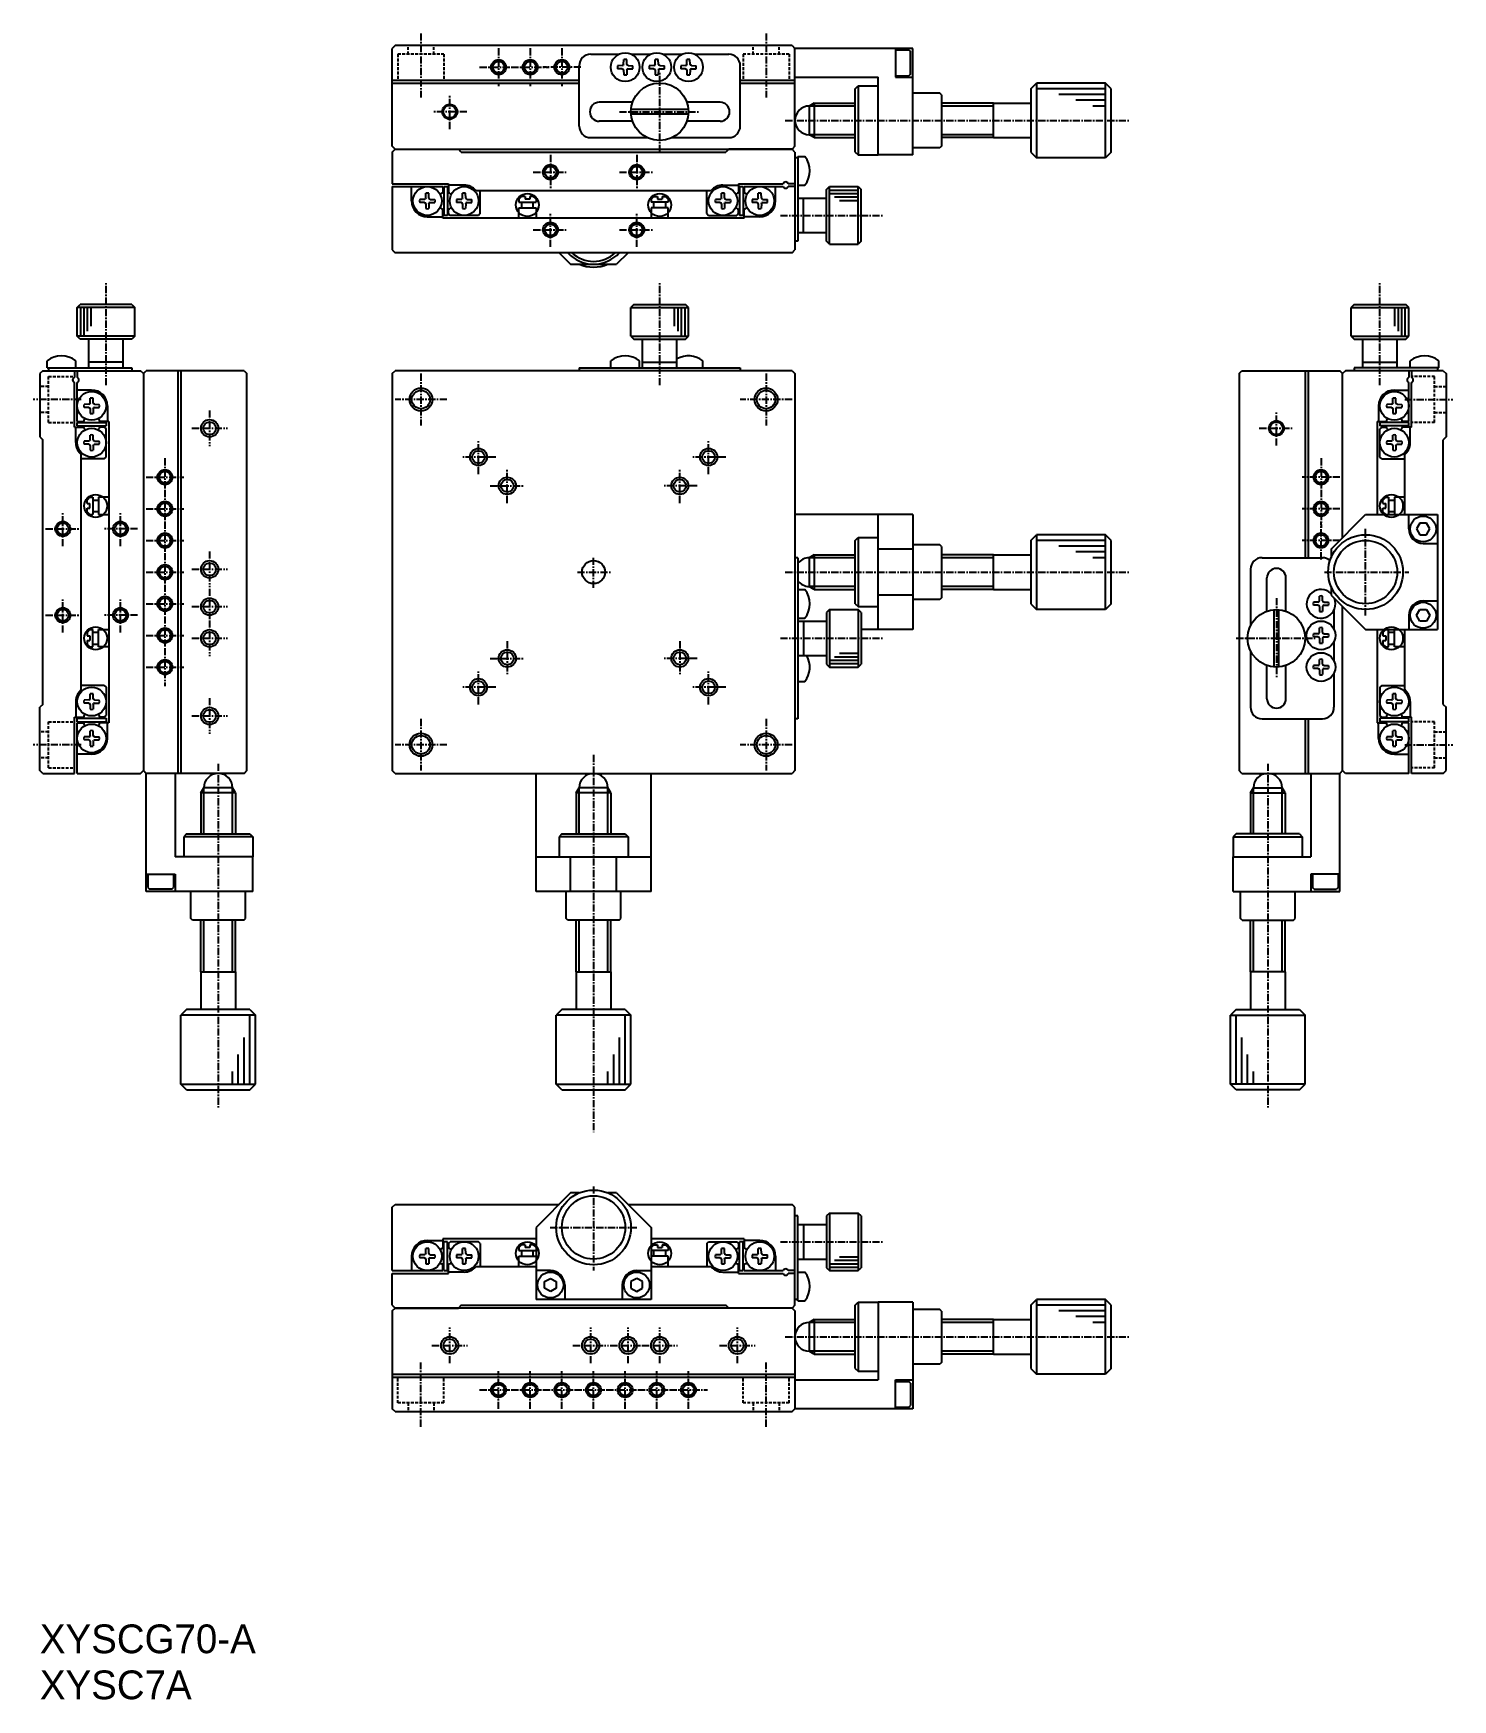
# Model space of a CAD drawing. Extents: x 738 to 985, y 155 to 444.
import ezdxf

# ---------------------------------------------------------------- set-up
doc = ezdxf.new("R2010")
doc.units = 0
doc.linetypes.add('CENTER', pattern=[2, 1.25, -0.25, 0.25, -0.25])
doc.linetypes.add('DASHED', pattern=[0.75, 0.5, -0.25])
doc.layers.get('0').update_dxf_attribs({"linetype": 'CONTINUOUS'})
doc.layers.add('CENTER', color=1, linetype='CENTER')

msp = doc.modelspace()

# ---------------------------------------------------------------- texts
at = {"color": 7, "linetype": 'CONTINUOUS'}
for s, p in [('XYSCG70-A', (739.59, 162.87)), ('XYSC7A', (739.59, 154.87))]:
    msp.add_text(s, height=5, dxfattribs=at).set_placement(p)

# ---------------------------------------------------------------- linework, layer by layer
at = {"color": 7, "linetype": 'CONTINUOUS'}
for p, q in [((801.34, 442.28), (800.84, 441.78)), ((800.84, 424.78), (800.84, 441.78)), ((870.34, 442.28), (801.34, 442.28)), ((835.34, 440.78), (840.25, 440.78)), ((842.43, 440.78), (845.75, 440.78)), ((847.93, 440.78), (851.25, 440.78)), ((853.43, 440.78), (859.34, 440.78)), ((870.34, 442.28), (870.84, 441.78)), ((870.84, 424.78), (870.84, 441.78)), ((891.34, 441.78), (870.84, 441.78)), ((888.34, 441.78), (888.34, 436.78)), ((888.34, 441.53), (890.64, 441.53)), ((890.64, 441.53), (890.94, 441.23)), ((890.94, 437.33), (890.94, 441.23)), ((891.34, 423.28), (891.34, 441.78)), ((833.34, 428.28), (833.34, 438.78)), ((840.84, 438.81), (840.02, 438.79)), ((840.84, 438.26), (840.02, 438.27)), ((840.84, 438.81), (841.01, 438.88)), ((840.84, 438.26), (841.01, 438.19)), ((841.07, 439.02), (841.01, 438.88)), ((841.07, 438.05), (841.01, 438.19)), ((841.07, 439.02), (841.08, 439.86)), ((841.07, 438.05), (841.08, 437.21)), ((841.62, 439.02), (841.6, 439.86)), ((841.62, 438.05), (841.6, 437.21)), ((841.62, 439.02), (841.68, 438.88)), ((841.62, 438.05), (841.68, 438.19)), ((841.84, 438.81), (841.68, 438.88)), ((841.84, 438.26), (841.68, 438.19)), ((841.84, 438.81), (842.67, 438.79)), ((841.84, 438.26), (842.67, 438.27)), ((846.34, 438.81), (845.52, 438.79)), ((846.34, 438.26), (845.52, 438.27)), ((846.34, 438.81), (846.51, 438.88)), ((846.34, 438.26), (846.51, 438.19)), ((846.57, 439.02), (846.51, 438.88)), ((846.57, 438.05), (846.51, 438.19)), ((846.57, 439.02), (846.58, 439.86)), ((846.57, 438.05), (846.58, 437.21)), ((847.12, 439.02), (847.1, 439.86)), ((847.12, 438.05), (847.1, 437.21)), ((847.12, 439.02), (847.18, 438.88)), ((847.12, 438.05), (847.18, 438.19)), ((847.34, 438.81), (847.18, 438.88)), ((847.34, 438.26), (847.18, 438.19)), ((847.34, 438.81), (848.17, 438.79)), ((847.34, 438.26), (848.17, 438.27)), ((851.84, 438.81), (851.02, 438.79)), ((851.84, 438.26), (851.02, 438.27)), ((851.84, 438.81), (852.01, 438.88)), ((851.84, 438.26), (852.01, 438.19)), ((852.07, 439.02), (852.01, 438.88)), ((852.07, 438.05), (852.01, 438.19)), ((852.07, 439.02), (852.08, 439.86)), ((852.07, 438.05), (852.08, 437.21)), ((852.62, 439.02), (852.6, 439.86)), ((852.62, 438.05), (852.6, 437.21)), ((852.62, 439.02), (852.68, 438.88)), ((852.62, 438.05), (852.68, 438.19)), ((852.84, 438.81), (852.68, 438.88)), ((852.84, 438.26), (852.68, 438.19)), ((852.84, 438.81), (853.67, 438.79)), ((852.84, 438.26), (853.67, 438.27)), ((861.34, 428.28), (861.34, 438.78)), ((890.94, 437.33), (890.64, 437.03)), ((800.84, 436.28), (833.34, 436.28)), ((800.84, 435.78), (833.34, 435.78)), ((861.34, 436.28), (870.84, 436.28)), ((861.34, 435.78), (870.84, 435.78)), ((870.84, 436.78), (885.34, 436.78)), ((881.34, 434.78), (881.84, 435.28)), ((881.34, 423.78), (881.34, 434.78)), ((881.84, 435.28), (881.84, 423.28)), ((881.84, 435.28), (885.34, 435.28)), ((885.34, 423.28), (885.34, 436.78)), ((888.34, 437.03), (890.64, 437.03)), ((888.34, 436.78), (891.34, 436.78)), ((911.84, 434.78), (912.84, 435.78)), ((911.84, 434.78), (911.84, 423.78)), ((924.84, 435.78), (912.84, 435.78)), ((925.84, 434.78), (924.84, 435.78)), ((925.84, 423.78), (925.84, 434.78)), ((842.7, 432.43), (836.84, 432.43)), ((857.84, 432.43), (851.99, 432.43)), ((874.21, 432.28), (873.34, 431.78)), ((873.34, 431.78), (873.34, 426.78)), ((874.21, 432.28), (881.34, 432.28)), ((874.21, 432.28), (874.21, 426.28)), ((896.04, 434.03), (891.34, 434.03)), ((896.34, 433.73), (896.04, 434.03)), ((896.34, 433.73), (896.34, 424.83)), ((905.34, 432.28), (896.34, 432.28)), ((905.34, 432.28), (911.84, 432.28)), ((905.34, 426.28), (905.34, 432.28)), ((842.56, 429.13), (836.84, 429.13)), ((852.33, 431.18), (842.36, 431.18)), ((852.33, 430.38), (842.36, 430.38)), ((857.84, 429.13), (852.13, 429.13)), ((835.34, 426.28), (845.16, 426.28)), ((849.52, 426.28), (859.34, 426.28)), ((874.21, 426.28), (873.34, 426.78)), ((874.21, 426.28), (881.34, 426.28)), ((905.34, 426.28), (896.34, 426.28)), ((905.34, 426.28), (911.84, 426.28)), ((801.34, 424.28), (800.84, 424.78)), ((800.84, 423.78), (801.34, 424.28)), ((800.84, 423.78), (800.84, 418.28)), ((801.34, 424.28), (870.34, 424.28)), ((801.34, 424.28), (812.34, 424.28)), ((812.84, 423.78), (812.34, 424.28)), ((812.84, 423.78), (858.84, 423.78)), ((859.34, 424.28), (858.84, 423.78)), ((870.34, 424.28), (859.34, 424.28)), ((870.84, 424.78), (870.34, 424.28)), ((870.84, 423.78), (870.34, 424.28)), ((870.84, 423.78), (870.84, 406.78)), ((871.34, 423.03), (871.34, 408.28)), ((871.34, 423.03), (872.57, 423.03)), ((881.34, 423.78), (881.84, 423.28)), ((881.84, 423.28), (885.34, 423.28)), ((891.34, 423.28), (885.34, 423.28)), ((896.04, 424.53), (891.34, 424.53)), ((896.34, 424.83), (896.04, 424.53)), ((911.84, 423.78), (912.84, 422.78)), ((925.84, 423.78), (924.84, 422.78)), ((871.34, 422.78), (870.84, 422.78)), ((924.84, 422.78), (912.84, 422.78)), ((800.84, 418.28), (810.64, 418.28)), ((800.84, 417.78), (800.84, 406.78)), ((800.84, 417.78), (809.64, 417.78)), ((804.19, 415.28), (804.19, 417.78)), ((809.64, 417.78), (809.64, 416.7)), ((809.84, 417.78), (809.84, 412.78)), ((809.84, 417.78), (810.44, 417.78)), ((810.44, 417.78), (810.44, 412.78)), ((810.64, 418.28), (810.64, 416.7)), ((813.34, 418.03), (810.64, 418.03)), ((815.42, 417.08), (835.84, 417.08)), ((816.14, 413.08), (816.14, 417.08)), ((835.84, 417.08), (856.26, 417.08)), ((855.54, 413.08), (855.54, 417.08)), ((858.34, 418.03), (861.04, 418.03)), ((861.04, 418.28), (868.79, 418.28)), ((861.04, 418.28), (861.04, 416.7)), ((861.24, 417.78), (861.84, 417.78)), ((861.24, 417.78), (861.24, 412.78)), ((861.84, 417.78), (861.84, 412.78)), ((862.04, 417.78), (868.79, 417.78)), ((862.04, 417.78), (862.04, 416.7)), ((867.49, 415.28), (867.49, 417.78)), ((870.84, 418.28), (869.7, 418.28)), ((870.84, 417.78), (869.7, 417.78)), ((871.34, 418.03), (872.57, 418.03)), ((876.34, 417.28), (876.84, 417.78)), ((876.34, 408.28), (876.34, 417.28)), ((876.84, 417.78), (881.84, 417.78)), ((881.84, 417.78), (882.34, 417.28)), ((882.34, 408.28), (882.34, 417.28)), ((806.46, 415.56), (805.62, 415.54)), ((806.46, 415.01), (805.62, 415.02)), ((806.46, 415.56), (806.6, 415.62)), ((806.46, 415.01), (806.6, 414.95)), ((806.67, 415.78), (806.6, 415.62)), ((806.67, 414.78), (806.6, 414.95)), ((806.67, 415.78), (806.68, 416.61)), ((806.67, 414.78), (806.68, 413.96)), ((807.22, 415.78), (807.2, 416.61)), ((807.22, 414.78), (807.2, 413.96)), ((807.22, 415.78), (807.29, 415.62)), ((807.22, 414.78), (807.29, 414.95)), ((807.43, 415.56), (807.29, 415.62)), ((807.43, 415.01), (807.29, 414.95)), ((807.43, 415.56), (808.27, 415.54)), ((807.43, 415.01), (808.27, 415.02)), ((812.86, 415.56), (812.02, 415.54)), ((812.86, 415.01), (812.02, 415.02)), ((812.86, 415.56), (813, 415.62)), ((812.86, 415.01), (813, 414.95)), ((813.07, 415.78), (813, 415.62)), ((813.07, 414.78), (813, 414.95)), ((813.07, 415.78), (813.08, 416.61)), ((813.07, 414.78), (813.08, 413.96)), ((813.62, 415.78), (813.6, 416.61)), ((813.62, 414.78), (813.6, 413.96)), ((813.62, 415.78), (813.69, 415.62)), ((813.62, 414.78), (813.69, 414.95)), ((813.83, 415.56), (813.69, 415.62)), ((813.83, 415.01), (813.69, 414.95)), ((813.83, 415.56), (814.67, 415.54)), ((813.83, 415.01), (814.67, 415.02)), ((822.84, 415.58), (823.34, 416.08)), ((822.84, 415.58), (822.84, 415.08)), ((822.84, 415.08), (825.84, 415.08)), ((823.94, 416.08), (823.34, 416.08)), ((823.34, 415.08), (823.34, 414.08)), ((823.94, 416.08), (823.94, 415.58)), ((824.74, 415.58), (823.94, 415.58)), ((824.74, 416.08), (824.74, 415.58)), ((825.34, 416.08), (824.74, 416.08)), ((825.84, 415.58), (825.34, 416.08)), ((825.34, 414.08), (825.34, 415.08)), ((825.84, 415.58), (825.84, 415.08)), ((845.84, 415.58), (846.34, 416.08)), ((845.84, 415.58), (845.84, 415.08)), ((848.84, 415.08), (845.84, 415.08)), ((846.34, 416.08), (846.94, 416.08)), ((846.34, 414.08), (846.34, 415.08)), ((846.94, 416.08), (846.94, 415.58)), ((846.94, 415.58), (847.74, 415.58)), ((847.74, 416.08), (848.34, 416.08)), ((847.74, 416.08), (847.74, 415.58)), ((848.84, 415.58), (848.34, 416.08)), ((848.34, 415.08), (848.34, 414.08)), ((848.84, 415.58), (848.84, 415.08)), ((857.86, 415.56), (857.02, 415.54)), ((857.86, 415.01), (857.02, 415.02)), ((857.86, 415.56), (858, 415.62)), ((857.86, 415.01), (858, 414.95)), ((858.07, 415.78), (858, 415.62)), ((858.07, 414.78), (858, 414.95)), ((858.07, 415.78), (858.08, 416.61)), ((858.07, 414.78), (858.08, 413.96)), ((858.62, 415.78), (858.6, 416.61)), ((858.62, 414.78), (858.6, 413.96)), ((858.62, 415.78), (858.69, 415.62)), ((858.62, 414.78), (858.69, 414.95)), ((858.83, 415.56), (858.69, 415.62)), ((858.83, 415.01), (858.69, 414.95)), ((858.83, 415.56), (859.67, 415.54)), ((858.83, 415.01), (859.67, 415.02)), ((864.26, 415.56), (863.42, 415.54)), ((864.26, 415.01), (863.42, 415.02)), ((864.26, 415.56), (864.4, 415.62)), ((864.26, 415.01), (864.4, 414.95)), ((864.47, 415.78), (864.4, 415.62)), ((864.47, 414.78), (864.4, 414.95)), ((864.47, 415.78), (864.48, 416.61)), ((864.47, 414.78), (864.48, 413.96)), ((865.02, 415.78), (865, 416.61)), ((865.02, 414.78), (865, 413.96)), ((865.02, 415.78), (865.09, 415.62)), ((865.02, 414.78), (865.09, 414.95)), ((865.23, 415.56), (865.09, 415.62)), ((865.23, 415.01), (865.09, 414.95)), ((865.23, 415.56), (866.07, 415.54)), ((865.23, 415.01), (866.07, 415.02)), ((871.34, 415.78), (876.34, 415.78)), ((872.34, 409.78), (872.34, 415.78)), ((806.94, 412.53), (809.64, 412.53)), ((809.64, 412.28), (809.64, 413.87)), ((835.84, 412.28), (809.64, 412.28)), ((810.44, 412.78), (809.84, 412.78)), ((810.64, 413.08), (810.64, 413.87)), ((810.64, 413.08), (810.94, 412.78)), ((815.84, 412.78), (810.94, 412.78)), ((816.14, 413.08), (815.84, 412.78)), ((822.84, 414.08), (825.84, 414.08)), ((822.84, 412.28), (822.84, 414.08)), ((825.84, 414.08), (825.84, 412.28)), ((862.04, 412.28), (835.84, 412.28)), ((848.84, 414.08), (845.84, 414.08)), ((845.84, 414.08), (845.84, 412.28)), ((848.84, 412.28), (848.84, 414.08)), ((855.54, 413.08), (855.84, 412.78)), ((855.84, 412.78), (860.74, 412.78)), ((861.04, 413.08), (860.74, 412.78)), ((861.04, 413.08), (861.04, 413.87)), ((861.84, 412.78), (861.24, 412.78)), ((862.04, 412.28), (862.04, 413.87)), ((864.74, 412.53), (862.04, 412.53)), ((825.84, 410.28), (825.84, 410.28)), ((845.84, 410.28), (845.84, 410.28)), ((871.34, 409.78), (876.34, 409.78)), ((800.84, 406.78), (801.34, 406.28)), ((870.34, 406.28), (801.34, 406.28)), ((829.84, 406.28), (831.84, 404.28)), ((841.84, 406.28), (839.84, 404.28)), ((870.34, 406.28), (870.84, 406.78)), ((871.34, 408.28), (870.84, 408.28)), ((876.84, 407.78), (876.34, 408.28)), ((876.84, 407.78), (881.84, 407.78)), ((882.34, 408.28), (881.84, 407.78)), ((831.84, 404.28), (839.84, 404.28)), ((746.09, 396.77), (746.59, 397.27)), ((755.59, 397.27), (746.59, 397.27)), ((755.59, 397.27), (756.09, 396.77)), ((842.84, 397.27), (842.34, 396.77)), ((842.84, 397.27), (851.84, 397.27)), ((852.34, 396.77), (851.84, 397.27)), ((968.05, 397.27), (967.55, 396.77)), ((968.05, 397.27), (977.05, 397.27)), ((977.55, 396.77), (977.05, 397.27)), ((746.09, 391.77), (746.09, 396.77)), ((756.09, 391.77), (756.09, 396.77)), ((842.34, 391.77), (842.34, 396.77)), ((852.34, 391.77), (852.34, 396.77)), ((967.55, 391.77), (967.55, 396.77)), ((977.55, 391.77), (977.55, 396.77)), ((746.59, 391.27), (746.09, 391.77)), ((755.59, 391.27), (746.59, 391.27)), ((748.09, 386.27), (748.09, 391.27)), ((754.09, 386.27), (754.09, 391.27)), ((756.09, 391.77), (755.59, 391.27)), ((842.34, 391.77), (842.84, 391.27)), ((842.84, 391.27), (851.84, 391.27)), ((844.34, 386.27), (844.34, 391.27)), ((850.34, 386.27), (850.34, 391.27)), ((851.84, 391.27), (852.34, 391.77)), ((967.55, 391.77), (968.05, 391.27)), ((968.05, 391.27), (977.05, 391.27)), ((969.55, 386.27), (969.55, 391.27)), ((975.55, 386.27), (975.55, 391.27)), ((977.05, 391.27), (977.55, 391.77)), ((740.09, 385.77), (739.59, 385.27)), ((739.59, 385.27), (739.59, 374.27)), ((740.09, 385.77), (757.09, 385.77)), ((740.84, 386.27), (740.84, 387.49)), ((740.84, 386.27), (755.59, 386.27)), ((741.09, 386.27), (741.09, 385.77)), ((745.59, 385.77), (745.59, 384.63)), ((745.84, 386.27), (745.84, 387.49)), ((746.09, 385.77), (746.09, 384.63)), ((754.09, 387.27), (748.09, 387.27)), ((755.59, 386.27), (755.59, 385.77)), ((757.59, 385.27), (757.09, 385.77)), ((757.59, 385.27), (758.09, 385.77)), ((757.59, 385.27), (758.09, 385.77)), ((757.59, 385.27), (757.59, 316.27)), ((757.59, 385.27), (757.59, 316.27)), ((775.09, 385.77), (758.09, 385.77)), ((763.59, 385.77), (763.59, 315.77)), ((764.09, 385.77), (764.09, 315.77)), ((775.09, 385.77), (775.59, 385.27)), ((775.59, 316.27), (775.59, 385.27)), ((800.84, 385.27), (801.34, 385.77)), ((800.84, 385.27), (800.84, 316.27)), ((870.34, 385.77), (801.34, 385.77)), ((833.34, 386.27), (833.34, 385.77)), ((833.34, 386.27), (861.34, 386.27)), ((838.84, 386.27), (838.84, 387.49)), ((843.84, 386.27), (843.84, 387.49)), ((844.34, 387.27), (850.34, 387.27)), ((854.84, 386.27), (854.84, 387.49)), ((861.34, 386.27), (861.34, 385.77)), ((870.34, 385.77), (870.84, 385.27)), ((870.84, 385.27), (870.84, 316.27)), ((948.05, 385.27), (948.55, 385.77)), ((948.05, 385.27), (948.05, 316.27)), ((948.55, 385.77), (965.55, 385.77)), ((959.55, 385.77), (959.55, 353.27)), ((960.05, 385.77), (960.05, 353.27)), ((966.05, 385.27), (965.55, 385.77)), ((966.55, 385.77), (966.05, 385.27)), ((966.05, 356.77), (966.05, 385.27)), ((966.05, 356.77), (966.05, 385.27)), ((983.55, 385.77), (966.55, 385.77)), ((968.05, 386.27), (968.05, 385.77)), ((982.8, 386.27), (968.05, 386.27)), ((969.55, 387.27), (975.55, 387.27)), ((977.55, 385.77), (977.55, 384.63)), ((977.8, 386.27), (977.8, 387.49)), ((978.05, 385.77), (978.05, 384.63)), ((982.55, 386.27), (982.55, 385.77)), ((982.8, 386.27), (982.8, 387.49)), ((983.55, 385.77), (984.05, 385.27)), ((984.05, 385.27), (984.05, 374.27)), ((745.59, 375.97), (745.59, 383.71)), ((746.09, 376.97), (746.09, 383.71)), ((748.59, 382.42), (746.09, 382.42)), ((975.05, 382.42), (977.55, 382.42)), ((977.55, 376.97), (977.55, 383.71)), ((978.05, 375.97), (978.05, 383.71)), ((748.09, 379.95), (747.27, 379.93)), ((748.09, 379.4), (747.27, 379.41)), ((748.09, 379.95), (748.26, 380.02)), ((748.32, 380.15), (748.26, 380.02)), ((748.32, 380.15), (748.33, 381)), ((748.87, 380.15), (748.85, 381)), ((748.87, 380.15), (748.92, 380.02)), ((749.09, 379.95), (748.92, 380.02)), ((749.09, 379.95), (749.92, 379.93)), ((749.09, 379.4), (749.92, 379.41)), ((751.34, 379.67), (751.34, 376.97)), ((972.3, 379.67), (972.3, 376.97)), ((974.55, 379.95), (973.73, 379.93)), ((974.55, 379.4), (973.73, 379.41)), ((974.55, 379.95), (974.72, 380.02)), ((974.78, 380.15), (974.72, 380.02)), ((974.78, 380.15), (974.79, 381)), ((975.33, 380.15), (975.31, 381)), ((975.33, 380.15), (975.39, 380.02)), ((975.55, 379.95), (975.39, 380.02)), ((975.55, 379.95), (976.38, 379.93)), ((975.55, 379.4), (976.38, 379.41)), ((746.09, 376.97), (747.18, 376.97)), ((746.09, 376.77), (751.09, 376.77)), ((746.09, 376.17), (746.09, 376.77)), ((748.09, 379.4), (748.26, 379.32)), ((748.32, 379.19), (748.26, 379.32)), ((748.32, 379.19), (748.33, 378.35)), ((748.87, 379.19), (748.85, 378.35)), ((748.87, 379.19), (748.92, 379.32)), ((749.09, 379.4), (748.92, 379.32)), ((751.59, 376.97), (750, 376.97)), ((751.09, 376.77), (751.09, 376.17)), ((751.59, 376.97), (751.59, 350.77)), ((972.05, 376.97), (972.05, 360.77)), ((972.05, 376.97), (973.64, 376.97)), ((977.55, 376.77), (972.55, 376.77)), ((972.55, 376.77), (972.55, 376.17)), ((974.55, 379.4), (974.72, 379.32)), ((974.78, 379.19), (974.72, 379.32)), ((974.78, 379.19), (974.79, 378.35)), ((975.33, 379.19), (975.31, 378.35)), ((975.33, 379.19), (975.39, 379.32)), ((975.55, 379.4), (975.39, 379.32)), ((977.55, 376.97), (976.47, 376.97)), ((977.55, 376.17), (977.55, 376.77)), ((739.59, 374.27), (740.09, 373.77)), ((740.09, 327.77), (740.09, 373.77)), ((745.59, 375.97), (747.18, 375.97)), ((745.84, 373.27), (745.84, 375.97)), ((746.09, 376.17), (751.09, 376.17)), ((748.09, 373.55), (748.26, 373.62)), ((748.32, 373.75), (748.26, 373.62)), ((748.32, 373.75), (748.33, 374.6)), ((748.87, 373.75), (748.85, 374.6)), ((748.87, 373.75), (748.92, 373.62)), ((749.09, 373.55), (748.92, 373.62)), ((750.79, 375.97), (750, 375.97)), ((750.79, 375.97), (751.09, 375.67)), ((751.09, 370.77), (751.09, 375.67)), ((977.55, 376.17), (972.55, 376.17)), ((972.85, 375.97), (972.55, 375.67)), ((972.55, 370.77), (972.55, 375.67)), ((972.85, 375.97), (973.64, 375.97)), ((974.55, 373.55), (974.72, 373.62)), ((974.78, 373.75), (974.72, 373.62)), ((974.78, 373.75), (974.79, 374.6)), ((975.33, 373.75), (975.31, 374.6)), ((975.33, 373.75), (975.39, 373.62)), ((975.55, 373.55), (975.39, 373.62)), ((978.05, 375.97), (976.47, 375.97)), ((977.8, 373.27), (977.8, 375.97)), ((984.05, 374.27), (983.55, 373.77)), ((983.55, 327.77), (983.55, 373.77)), ((746.79, 350.77), (746.79, 371.19)), ((748.09, 373.55), (747.27, 373.53)), ((748.09, 373), (747.27, 373.01)), ((748.09, 373), (748.26, 372.92)), ((748.32, 372.79), (748.26, 372.92)), ((748.32, 372.79), (748.33, 371.95)), ((748.87, 372.79), (748.85, 371.95)), ((748.87, 372.79), (748.92, 372.92)), ((749.09, 373), (748.92, 372.92)), ((749.09, 373.55), (749.92, 373.53)), ((749.09, 373), (749.92, 373.01)), ((750.79, 370.47), (751.09, 370.77)), ((972.85, 370.47), (972.55, 370.77)), ((974.55, 373.55), (973.73, 373.53)), ((974.55, 373), (973.73, 373.01)), ((974.55, 373), (974.72, 372.92)), ((974.78, 372.79), (974.72, 372.92)), ((974.78, 372.79), (974.79, 371.95)), ((975.33, 372.79), (975.31, 371.95)), ((975.33, 372.79), (975.39, 372.92)), ((975.55, 373), (975.39, 372.92)), ((975.55, 373.55), (976.38, 373.53)), ((975.55, 373), (976.38, 373.01)), ((976.85, 360.77), (976.85, 371.19)), ((750.79, 370.47), (746.79, 370.47)), ((972.85, 370.47), (976.85, 370.47)), ((748.29, 363.77), (747.79, 363.27)), ((747.79, 362.67), (747.79, 363.27)), ((747.79, 362.67), (748.29, 362.67)), ((748.29, 363.77), (748.79, 363.77)), ((748.29, 361.87), (748.29, 362.67)), ((748.79, 363.77), (748.79, 360.77)), ((748.79, 363.27), (749.79, 363.27)), ((749.79, 363.77), (749.79, 360.77)), ((751.59, 363.77), (749.79, 363.77)), ((973.55, 363.77), (973.05, 363.27)), ((973.05, 362.67), (973.05, 363.27)), ((973.05, 362.67), (973.55, 362.67)), ((973.55, 363.77), (974.05, 363.77)), ((973.55, 361.87), (973.55, 362.67)), ((974.05, 363.77), (974.05, 360.77)), ((974.05, 363.27), (975.05, 363.27)), ((975.05, 363.77), (975.05, 360.77)), ((976.85, 363.77), (975.05, 363.77)), ((747.79, 361.27), (747.79, 361.87)), ((747.79, 361.87), (748.29, 361.87)), ((748.29, 360.77), (747.79, 361.27)), ((748.29, 360.77), (748.79, 360.77)), ((749.79, 361.27), (748.79, 361.27)), ((749.79, 360.77), (751.59, 360.77)), ((753.59, 360.77), (753.59, 360.77)), ((891.34, 360.77), (870.84, 360.77)), ((885.34, 340.77), (885.34, 360.77)), ((891.34, 360.77), (891.34, 340.77)), ((964.05, 354.77), (970.05, 360.77)), ((970.05, 360.77), (982.55, 360.77)), ((973.05, 361.27), (973.05, 361.87)), ((973.05, 361.87), (973.55, 361.87)), ((973.55, 360.77), (973.05, 361.27)), ((973.55, 360.77), (974.05, 360.77)), ((975.05, 361.27), (974.05, 361.27)), ((975.05, 360.77), (976.85, 360.77)), ((977.55, 358.27), (977.55, 360.77)), ((979.47, 359.27), (978.9, 358.27)), ((980.63, 359.27), (979.47, 359.27)), ((981.21, 358.27), (980.63, 359.27)), ((982.55, 360.77), (982.55, 340.77)), ((881.34, 356.27), (881.84, 356.77)), ((881.34, 345.27), (881.34, 356.27)), ((881.84, 356.77), (881.84, 344.77)), ((881.84, 356.77), (885.34, 356.77)), ((911.84, 356.27), (912.84, 357.27)), ((911.84, 356.27), (911.84, 345.27)), ((924.84, 357.27), (912.84, 357.27)), ((925.84, 356.27), (924.84, 357.27)), ((925.84, 345.27), (925.84, 356.27)), ((978.9, 358.27), (979.47, 357.27)), ((979.47, 357.27), (980.63, 357.27)), ((980.63, 357.27), (981.21, 358.27)), ((874.21, 353.77), (873.34, 353.27)), ((874.21, 353.77), (874.21, 347.77)), ((874.21, 353.77), (881.34, 353.77)), ((891.34, 354.77), (885.34, 354.77)), ((896.04, 355.52), (891.34, 355.52)), ((896.34, 355.22), (896.04, 355.52)), ((896.34, 355.22), (896.34, 346.32)), ((905.34, 353.77), (896.34, 353.77)), ((905.34, 347.77), (905.34, 353.77)), ((905.34, 353.77), (911.84, 353.77)), ((964.05, 354.77), (964.05, 353.27)), ((980.05, 355.77), (982.55, 355.77)), ((746.79, 330.35), (746.79, 350.77)), ((751.59, 350.77), (751.59, 324.57)), ((871.34, 353.27), (870.84, 353.27)), ((871.34, 353.27), (871.34, 325.27)), ((873.34, 353.27), (873.34, 348.27)), ((950.05, 351.27), (950.05, 341.45)), ((952.05, 353.27), (962.55, 353.27)), ((871.34, 347.77), (872.57, 347.77)), ((874.21, 347.77), (873.34, 348.27)), ((874.21, 347.77), (881.34, 347.77)), ((905.34, 347.77), (896.34, 347.77)), ((905.34, 347.77), (911.84, 347.77)), ((952.9, 344.06), (952.9, 349.77)), ((956.2, 343.92), (956.2, 349.77)), ((964.05, 348.27), (964.05, 346.77)), ((881.34, 345.27), (881.84, 344.77)), ((881.84, 344.77), (885.34, 344.77)), ((891.34, 346.77), (885.34, 346.77)), ((896.04, 346.02), (891.34, 346.02)), ((896.34, 346.32), (896.04, 346.02)), ((911.84, 345.27), (912.84, 344.27)), ((925.84, 345.27), (924.84, 344.27)), ((961.82, 345.55), (960.98, 345.53)), ((961.82, 345), (960.98, 345.01)), ((961.82, 345.55), (961.95, 345.61)), ((961.82, 345), (961.95, 344.94)), ((962.03, 345.77), (961.95, 345.61)), ((962.03, 344.77), (961.95, 344.94)), ((962.03, 345.77), (962.04, 346.6)), ((962.03, 344.77), (962.04, 343.95)), ((962.58, 345.77), (962.56, 346.6)), ((962.58, 344.77), (962.56, 343.95)), ((962.58, 345.77), (962.65, 345.61)), ((962.58, 344.77), (962.65, 344.94)), ((962.78, 345.55), (962.65, 345.61)), ((962.78, 345), (962.65, 344.94)), ((962.78, 345.55), (963.63, 345.53)), ((962.78, 345), (963.63, 345.01)), ((964.05, 346.77), (970.05, 340.77)), ((966.05, 316.27), (966.05, 344.77)), ((966.05, 316.27), (966.05, 344.77)), ((980.05, 345.77), (982.55, 345.77)), ((871.34, 342.77), (872.57, 342.77)), ((871.34, 342.27), (876.34, 342.27)), ((872.34, 342.27), (872.34, 336.27)), ((876.84, 344.27), (876.34, 343.77)), ((876.34, 343.77), (876.34, 334.77)), ((876.84, 344.27), (881.84, 344.27)), ((882.34, 343.77), (881.84, 344.27)), ((882.34, 343.77), (882.34, 334.77)), ((924.84, 344.27), (912.84, 344.27)), ((954.15, 334.29), (954.15, 344.25)), ((954.95, 334.29), (954.95, 344.25)), ((964.55, 344.18), (964.55, 340.86)), ((977.55, 343.27), (977.55, 340.77)), ((978.9, 343.27), (979.47, 344.27)), ((979.47, 342.27), (978.9, 343.27)), ((979.47, 344.27), (980.63, 344.27)), ((980.63, 342.27), (979.47, 342.27)), ((980.63, 344.27), (981.21, 343.27)), ((981.21, 343.27), (980.63, 342.27)), ((748.29, 340.77), (747.79, 340.27)), ((747.79, 340.27), (747.79, 339.67)), ((747.79, 339.67), (748.29, 339.67)), ((747.79, 338.87), (748.29, 338.87)), ((747.79, 338.87), (747.79, 338.27)), ((748.29, 340.77), (748.79, 340.77)), ((748.29, 339.67), (748.29, 338.87)), ((748.79, 337.77), (748.79, 340.77)), ((749.79, 340.27), (748.79, 340.27)), ((749.79, 337.77), (749.79, 340.77)), ((749.79, 340.77), (751.59, 340.77)), ((753.59, 340.77), (753.59, 340.77)), ((891.34, 340.77), (882.34, 340.77)), ((961.82, 340.05), (960.98, 340.03)), ((961.82, 339.5), (960.98, 339.51)), ((961.82, 340.05), (961.95, 340.11)), ((961.82, 339.5), (961.95, 339.44)), ((962.03, 340.27), (961.95, 340.11)), ((962.03, 339.27), (961.95, 339.44)), ((962.03, 340.27), (962.04, 341.1)), ((962.03, 339.27), (962.04, 338.45)), ((962.58, 340.27), (962.56, 341.1)), ((962.58, 339.27), (962.56, 338.45)), ((962.58, 340.27), (962.65, 340.11)), ((962.58, 339.27), (962.65, 339.44)), ((962.78, 340.05), (962.65, 340.11)), ((962.78, 339.5), (962.65, 339.44)), ((962.78, 340.05), (963.63, 340.03)), ((962.78, 339.5), (963.63, 339.51)), ((970.05, 340.77), (982.55, 340.77)), ((972.05, 340.77), (972.05, 324.57)), ((973.55, 340.77), (973.05, 340.27)), ((973.05, 340.27), (973.05, 339.67)), ((973.05, 339.67), (973.55, 339.67)), ((973.05, 338.87), (973.05, 338.27)), ((973.05, 338.87), (973.55, 338.87)), ((973.55, 340.77), (974.05, 340.77)), ((973.55, 339.67), (973.55, 338.87)), ((974.05, 337.77), (974.05, 340.77)), ((975.05, 340.27), (974.05, 340.27)), ((975.05, 340.77), (976.85, 340.77)), ((975.05, 337.77), (975.05, 340.77)), ((976.85, 330.35), (976.85, 340.77)), ((748.29, 337.77), (747.79, 338.27)), ((748.29, 337.77), (748.79, 337.77)), ((748.79, 338.27), (749.79, 338.27)), ((751.59, 337.77), (749.79, 337.77)), ((871.34, 336.27), (876.34, 336.27)), ((950.05, 337.09), (950.05, 327.27)), ((964.55, 338.68), (964.55, 335.36)), ((973.55, 337.77), (973.05, 338.27)), ((973.55, 337.77), (974.05, 337.77)), ((974.05, 338.27), (975.05, 338.27)), ((976.85, 337.77), (975.05, 337.77)), ((876.34, 334.77), (876.84, 334.27)), ((876.84, 334.27), (881.84, 334.27)), ((881.84, 334.27), (882.34, 334.77)), ((952.9, 328.77), (952.9, 334.49)), ((956.2, 328.77), (956.2, 334.63)), ((961.82, 334.55), (960.98, 334.53)), ((961.82, 334), (960.98, 334.01)), ((961.82, 334.55), (961.95, 334.61)), ((961.82, 334), (961.95, 333.94)), ((962.03, 334.77), (961.95, 334.61)), ((962.03, 333.77), (961.95, 333.94)), ((962.03, 334.77), (962.04, 335.6)), ((962.03, 333.77), (962.04, 332.95)), ((962.58, 334.77), (962.56, 335.6)), ((962.58, 333.77), (962.56, 332.95)), ((962.58, 334.77), (962.65, 334.61)), ((962.58, 333.77), (962.65, 333.94)), ((962.78, 334.55), (962.65, 334.61)), ((962.78, 334), (962.65, 333.94)), ((962.78, 334.55), (963.63, 334.53)), ((962.78, 334), (963.63, 334.01)), ((964.55, 333.18), (964.55, 327.27)), ((750.79, 331.07), (746.79, 331.07)), ((750.79, 331.07), (751.09, 330.77)), ((751.09, 330.77), (751.09, 325.87)), ((871.34, 331.77), (872.57, 331.77)), ((972.85, 331.07), (972.55, 330.77)), ((972.55, 330.77), (972.55, 325.87)), ((972.85, 331.07), (976.85, 331.07)), ((740.09, 327.77), (739.59, 327.27)), ((739.59, 316.27), (739.59, 327.27)), ((745.84, 328.27), (745.84, 325.57)), ((748.09, 328.55), (747.27, 328.53)), ((748.09, 328), (747.27, 328.01)), ((748.09, 328.55), (748.26, 328.62)), ((748.09, 328), (748.26, 327.92)), ((748.32, 328.75), (748.26, 328.62)), ((748.32, 327.79), (748.26, 327.92)), ((748.32, 328.75), (748.33, 329.6)), ((748.32, 327.79), (748.33, 326.95)), ((748.87, 328.75), (748.85, 329.6)), ((748.87, 327.79), (748.85, 326.95)), ((748.87, 328.75), (748.92, 328.62)), ((748.87, 327.79), (748.92, 327.92)), ((749.09, 328.55), (748.92, 328.62)), ((749.09, 328), (748.92, 327.92)), ((749.09, 328.55), (749.92, 328.53)), ((749.09, 328), (749.92, 328.01)), ((974.55, 328.55), (973.73, 328.53)), ((974.55, 328), (973.73, 328.01)), ((974.55, 328.55), (974.72, 328.62)), ((974.55, 328), (974.72, 327.92)), ((974.78, 328.75), (974.72, 328.62)), ((974.78, 327.79), (974.72, 327.92)), ((974.78, 328.75), (974.79, 329.6)), ((974.78, 327.79), (974.79, 326.95)), ((975.33, 328.75), (975.31, 329.6)), ((975.33, 327.79), (975.31, 326.95)), ((975.33, 328.75), (975.39, 328.62)), ((975.33, 327.79), (975.39, 327.92)), ((975.55, 328.55), (975.39, 328.62)), ((975.55, 328), (975.39, 327.92)), ((975.55, 328.55), (976.38, 328.53)), ((975.55, 328), (976.38, 328.01)), ((977.8, 328.27), (977.8, 325.57)), ((983.55, 327.77), (984.05, 327.27)), ((984.05, 316.27), (984.05, 327.27)), ((745.59, 315.77), (745.59, 325.57)), ((745.59, 325.57), (747.18, 325.57)), ((746.09, 324.77), (746.09, 325.37)), ((746.09, 325.37), (751.09, 325.37)), ((746.09, 324.77), (751.09, 324.77)), ((746.09, 315.77), (746.09, 324.57)), ((746.09, 324.57), (747.18, 324.57)), ((750.79, 325.57), (750, 325.57)), ((751.59, 324.57), (750, 324.57)), ((750.79, 325.57), (751.09, 325.87)), ((751.09, 325.37), (751.09, 324.77)), ((751.34, 321.87), (751.34, 324.57)), ((871.34, 325.27), (870.84, 325.27)), ((952.05, 325.27), (962.55, 325.27)), ((959.55, 325.27), (959.55, 315.77)), ((960.05, 325.27), (960.05, 315.77)), ((972.05, 324.57), (973.64, 324.57)), ((972.3, 321.87), (972.3, 324.57)), ((972.85, 325.57), (972.55, 325.87)), ((972.55, 325.37), (972.55, 324.77)), ((977.55, 325.37), (972.55, 325.37)), ((977.55, 324.77), (972.55, 324.77)), ((972.85, 325.57), (973.64, 325.57)), ((978.05, 325.57), (976.47, 325.57)), ((977.55, 324.57), (976.47, 324.57)), ((977.55, 324.77), (977.55, 325.37)), ((977.55, 315.77), (977.55, 324.57)), ((978.05, 315.77), (978.05, 325.57)), ((748.09, 322.15), (747.27, 322.13)), ((748.09, 321.6), (747.27, 321.61)), ((748.09, 322.15), (748.26, 322.22)), ((748.09, 321.6), (748.26, 321.52)), ((748.32, 322.35), (748.26, 322.22)), ((748.32, 321.39), (748.26, 321.52)), ((748.32, 322.35), (748.33, 323.2)), ((748.87, 322.35), (748.85, 323.2)), ((748.87, 322.35), (748.92, 322.22)), ((748.87, 321.39), (748.92, 321.52)), ((749.09, 322.15), (748.92, 322.22)), ((749.09, 321.6), (748.92, 321.52)), ((749.09, 322.15), (749.92, 322.13)), ((749.09, 321.6), (749.92, 321.61)), ((974.55, 322.15), (973.73, 322.13)), ((974.55, 321.6), (973.73, 321.61)), ((974.55, 322.15), (974.72, 322.22)), ((974.55, 321.6), (974.72, 321.52)), ((974.78, 322.35), (974.72, 322.22)), ((974.78, 321.39), (974.72, 321.52)), ((974.78, 322.35), (974.79, 323.2)), ((975.33, 322.35), (975.31, 323.2)), ((975.33, 322.35), (975.39, 322.22)), ((975.33, 321.39), (975.39, 321.52)), ((975.55, 322.15), (975.39, 322.22)), ((975.55, 321.6), (975.39, 321.52)), ((975.55, 322.15), (976.38, 322.13)), ((975.55, 321.6), (976.38, 321.61)), ((748.59, 319.12), (746.09, 319.12)), ((748.32, 321.39), (748.33, 320.55)), ((748.87, 321.39), (748.85, 320.55)), ((974.78, 321.39), (974.79, 320.55)), ((975.05, 319.12), (977.55, 319.12)), ((975.33, 321.39), (975.31, 320.55)), ((740.09, 315.77), (739.59, 316.27)), ((740.09, 315.77), (745.59, 315.77)), ((746.09, 315.77), (757.09, 315.77)), ((757.09, 315.77), (757.59, 316.27)), ((758.09, 315.77), (757.59, 316.27)), ((757.59, 316.27), (758.09, 315.77)), ((757.59, 316.27), (758.09, 315.77)), ((757.59, 316.27), (758.09, 315.77)), ((775.09, 315.77), (758.09, 315.77)), ((758.09, 295.27), (758.09, 315.77)), ((763.09, 315.77), (763.09, 301.27)), ((775.59, 316.27), (775.09, 315.77)), ((775.09, 315.77), (775.59, 316.27)), ((801.34, 315.77), (800.84, 316.27)), ((801.34, 315.77), (870.34, 315.77)), ((825.84, 295.27), (825.84, 315.77)), ((845.84, 295.27), (845.84, 315.77)), ((870.84, 316.27), (870.34, 315.77)), ((948.55, 315.77), (948.05, 316.27)), ((948.55, 315.77), (965.55, 315.77)), ((960.55, 315.77), (960.55, 301.27)), ((966.05, 316.27), (965.55, 315.77)), ((965.55, 295.27), (965.55, 315.77)), ((966.55, 315.77), (966.05, 316.27)), ((977.55, 315.77), (966.55, 315.77)), ((983.55, 315.77), (978.05, 315.77)), ((983.55, 315.77), (984.05, 316.27)), ((767.59, 312.4), (768.09, 313.27)), ((773.09, 313.27), (768.09, 313.27)), ((773.59, 312.4), (773.09, 313.27)), ((832.84, 312.4), (833.34, 313.27)), ((838.34, 313.27), (833.34, 313.27)), ((838.84, 312.4), (838.34, 313.27)), ((950.05, 312.4), (950.55, 313.27)), ((950.55, 313.27), (955.55, 313.27)), ((956.05, 312.4), (955.55, 313.27)), ((773.59, 312.4), (767.59, 312.4)), ((767.59, 312.4), (767.59, 305.27)), ((773.59, 312.4), (773.59, 305.27)), ((832.84, 312.4), (832.84, 305.27)), ((838.84, 312.4), (832.84, 312.4)), ((838.84, 312.4), (838.84, 305.27)), ((950.05, 312.4), (950.05, 305.27)), ((950.05, 312.4), (956.05, 312.4)), ((956.05, 312.4), (956.05, 305.27)), ((765.09, 305.27), (764.59, 304.77)), ((776.59, 304.77), (764.59, 304.77)), ((764.59, 304.77), (764.59, 301.27)), ((765.09, 305.27), (776.09, 305.27)), ((776.09, 305.27), (776.59, 304.77)), ((776.59, 304.77), (776.59, 301.27)), ((830.34, 305.27), (829.84, 304.77)), ((841.84, 304.77), (829.84, 304.77)), ((829.84, 304.77), (829.84, 301.27)), ((830.34, 305.27), (841.34, 305.27)), ((841.34, 305.27), (841.84, 304.77)), ((841.84, 304.77), (841.84, 301.27)), ((947.55, 305.27), (947.05, 304.77)), ((947.05, 304.77), (959.05, 304.77)), ((947.05, 304.77), (947.05, 301.27)), ((958.55, 305.27), (947.55, 305.27)), ((958.55, 305.27), (959.05, 304.77)), ((959.05, 304.77), (959.05, 301.27)), ((776.59, 301.27), (763.09, 301.27)), ((776.59, 295.27), (776.59, 301.27)), ((825.84, 301.27), (845.84, 301.27)), ((831.84, 295.27), (831.84, 301.27)), ((839.84, 295.27), (839.84, 301.27)), ((947.05, 301.27), (960.55, 301.27)), ((947.05, 295.27), (947.05, 301.27)), ((758.09, 298.27), (763.09, 298.27)), ((758.34, 298.27), (758.34, 295.97)), ((758.34, 295.97), (758.64, 295.67)), ((762.54, 295.67), (758.64, 295.67)), ((762.54, 295.67), (762.84, 295.97)), ((762.84, 298.27), (762.84, 295.97)), ((763.09, 298.27), (763.09, 295.27)), ((965.55, 298.27), (960.55, 298.27)), ((960.55, 298.27), (960.55, 295.27)), ((960.8, 298.27), (960.8, 295.97)), ((961.1, 295.67), (960.8, 295.97)), ((961.1, 295.67), (965, 295.67)), ((965.3, 295.97), (965, 295.67)), ((965.3, 298.27), (965.3, 295.97)), ((776.59, 295.27), (758.09, 295.27)), ((765.84, 290.57), (765.84, 295.27)), ((775.34, 290.57), (775.34, 295.27)), ((845.84, 295.27), (825.84, 295.27)), ((831.09, 290.57), (831.09, 295.27)), ((840.59, 290.57), (840.59, 295.27)), ((947.05, 295.27), (965.55, 295.27)), ((948.3, 290.57), (948.3, 295.27)), ((957.8, 290.57), (957.8, 295.27)), ((766.14, 290.27), (765.84, 290.57)), ((775.04, 290.27), (766.14, 290.27)), ((767.59, 281.27), (767.59, 290.27)), ((773.59, 281.27), (773.59, 290.27)), ((775.04, 290.27), (775.34, 290.57)), ((831.39, 290.27), (831.09, 290.57)), ((840.29, 290.27), (831.39, 290.27)), ((832.84, 281.27), (832.84, 290.27)), ((838.84, 281.27), (838.84, 290.27)), ((840.29, 290.27), (840.59, 290.57)), ((948.6, 290.27), (948.3, 290.57)), ((948.6, 290.27), (957.5, 290.27)), ((950.05, 281.27), (950.05, 290.27)), ((956.05, 281.27), (956.05, 290.27)), ((957.5, 290.27), (957.8, 290.57)), ((767.59, 281.27), (767.59, 274.77)), ((767.59, 281.27), (773.59, 281.27)), ((773.59, 281.27), (773.59, 274.77)), ((832.84, 281.27), (832.84, 274.77)), ((832.84, 281.27), (838.84, 281.27)), ((838.84, 281.27), (838.84, 274.77)), ((950.05, 281.27), (950.05, 274.77)), ((956.05, 281.27), (950.05, 281.27)), ((956.05, 281.27), (956.05, 274.77)), ((765.09, 274.77), (764.09, 273.77)), ((764.09, 261.77), (764.09, 273.77)), ((776.09, 274.77), (765.09, 274.77)), ((776.09, 274.77), (777.09, 273.77)), ((777.09, 261.77), (777.09, 273.77)), ((830.34, 274.77), (829.34, 273.77)), ((829.34, 261.77), (829.34, 273.77)), ((841.34, 274.77), (830.34, 274.77)), ((841.34, 274.77), (842.34, 273.77)), ((842.34, 261.77), (842.34, 273.77)), ((947.55, 274.77), (946.55, 273.77)), ((946.55, 261.77), (946.55, 273.77)), ((947.55, 274.77), (958.55, 274.77)), ((958.55, 274.77), (959.55, 273.77)), ((959.55, 261.77), (959.55, 273.77)), ((765.09, 260.77), (764.09, 261.77)), ((765.09, 260.77), (776.09, 260.77)), ((776.09, 260.77), (777.09, 261.77)), ((830.34, 260.77), (829.34, 261.77)), ((830.34, 260.77), (841.34, 260.77)), ((841.34, 260.77), (842.34, 261.77)), ((947.55, 260.77), (946.55, 261.77)), ((958.55, 260.77), (947.55, 260.77)), ((958.55, 260.77), (959.55, 261.77)), ((800.84, 240.37), (801.34, 240.87)), ((801.34, 240.87), (829.84, 240.87)), ((831.84, 242.87), (825.84, 236.87)), ((833.34, 242.87), (831.84, 242.87)), ((839.84, 242.87), (838.34, 242.87)), ((839.84, 242.87), (845.84, 236.87)), ((841.84, 240.87), (870.34, 240.87)), ((870.84, 240.37), (870.34, 240.87)), ((800.84, 229.37), (800.84, 240.37)), ((870.84, 223.37), (870.84, 240.37)), ((871.34, 238.87), (870.84, 238.87)), ((871.34, 224.12), (871.34, 238.87)), ((876.84, 239.37), (876.34, 238.87)), ((876.34, 238.87), (876.34, 229.87)), ((876.84, 239.37), (881.84, 239.37)), ((882.34, 238.87), (881.84, 239.37)), ((882.34, 238.87), (882.34, 229.87)), ((806.94, 234.62), (809.64, 234.62)), ((825.84, 234.87), (809.64, 234.87)), ((809.64, 234.87), (809.64, 233.28)), ((825.84, 236.87), (825.84, 224.37)), ((845.84, 236.87), (845.84, 224.37)), ((862.04, 234.87), (845.84, 234.87)), ((862.04, 234.87), (862.04, 233.28)), ((864.74, 234.62), (862.04, 234.62)), ((871.34, 237.37), (876.34, 237.37)), ((872.34, 237.37), (872.34, 231.37)), ((804.19, 231.87), (804.19, 229.37)), ((806.46, 232.14), (805.62, 232.13)), ((806.46, 232.14), (806.6, 232.2)), ((806.67, 232.37), (806.6, 232.2)), ((806.67, 232.37), (806.68, 233.19)), ((807.22, 232.37), (807.2, 233.19)), ((807.22, 232.37), (807.29, 232.2)), ((807.43, 232.14), (807.29, 232.2)), ((807.43, 232.14), (808.27, 232.13)), ((809.84, 229.37), (809.84, 234.37)), ((810.44, 234.37), (809.84, 234.37)), ((810.44, 229.37), (810.44, 234.37)), ((810.64, 234.07), (810.94, 234.37)), ((810.64, 234.07), (810.64, 233.28)), ((815.84, 234.37), (810.94, 234.37)), ((812.86, 232.14), (812.02, 232.13)), ((812.86, 232.14), (813, 232.2)), ((813.07, 232.37), (813, 232.2)), ((813.07, 232.37), (813.08, 233.19)), ((813.62, 232.37), (813.6, 233.19)), ((813.62, 232.37), (813.69, 232.2)), ((813.83, 232.14), (813.69, 232.2)), ((813.83, 232.14), (814.67, 232.13)), ((816.14, 234.07), (815.84, 234.37)), ((816.14, 234.07), (816.14, 230.07)), ((822.84, 233.37), (823.34, 233.87)), ((822.84, 233.37), (822.84, 232.87)), ((822.84, 232.87), (825.84, 232.87)), ((822.84, 231.87), (825.84, 231.87)), ((822.84, 230.07), (822.84, 231.87)), ((823.94, 233.87), (823.34, 233.87)), ((823.34, 232.87), (823.34, 231.87)), ((823.94, 233.87), (823.94, 233.37)), ((824.74, 233.37), (823.94, 233.37)), ((824.74, 233.87), (824.74, 233.37)), ((825.34, 233.87), (824.74, 233.87)), ((825.84, 233.37), (825.34, 233.87)), ((825.34, 231.87), (825.34, 232.87)), ((825.84, 233.37), (825.84, 232.87)), ((825.84, 231.87), (825.84, 230.07)), ((845.84, 233.37), (846.34, 233.87)), ((845.84, 233.37), (845.84, 232.87)), ((848.84, 232.87), (845.84, 232.87)), ((848.84, 231.87), (845.84, 231.87)), ((845.84, 231.87), (845.84, 230.07)), ((846.34, 233.87), (846.94, 233.87)), ((846.34, 231.87), (846.34, 232.87)), ((846.94, 233.87), (846.94, 233.37)), ((846.94, 233.37), (847.74, 233.37)), ((847.74, 233.87), (848.34, 233.87)), ((847.74, 233.87), (847.74, 233.37)), ((848.84, 233.37), (848.34, 233.87)), ((848.34, 232.87), (848.34, 231.87)), ((848.84, 233.37), (848.84, 232.87)), ((848.84, 230.07), (848.84, 231.87)), ((855.54, 234.07), (855.84, 234.37)), ((855.54, 234.07), (855.54, 230.07)), ((855.84, 234.37), (860.74, 234.37)), ((857.86, 232.14), (857.02, 232.13)), ((857.86, 232.14), (858, 232.2)), ((858.07, 232.37), (858, 232.2)), ((858.07, 232.37), (858.08, 233.19)), ((858.62, 232.37), (858.6, 233.19)), ((858.62, 232.37), (858.69, 232.2)), ((858.83, 232.14), (858.69, 232.2)), ((858.83, 232.14), (859.67, 232.13)), ((861.04, 234.07), (860.74, 234.37)), ((861.04, 234.07), (861.04, 233.28)), ((861.84, 234.37), (861.24, 234.37)), ((861.24, 229.37), (861.24, 234.37)), ((861.84, 229.37), (861.84, 234.37)), ((864.26, 232.14), (863.42, 232.13)), ((864.26, 232.14), (864.4, 232.2)), ((864.47, 232.37), (864.4, 232.2)), ((864.47, 232.37), (864.48, 233.19)), ((865.02, 232.37), (865, 233.19)), ((865.02, 232.37), (865.09, 232.2)), ((865.23, 232.14), (865.09, 232.2)), ((865.23, 232.14), (866.07, 232.13)), ((867.49, 231.87), (867.49, 229.37)), ((800.84, 229.37), (809.64, 229.37)), ((800.84, 228.87), (810.64, 228.87)), ((800.84, 223.37), (800.84, 228.87)), ((806.46, 231.59), (805.62, 231.61)), ((806.46, 231.59), (806.6, 231.53)), ((806.67, 231.37), (806.6, 231.53)), ((806.67, 231.37), (806.68, 230.54)), ((807.22, 231.37), (807.2, 230.54)), ((807.22, 231.37), (807.29, 231.53)), ((807.43, 231.59), (807.29, 231.53)), ((807.43, 231.59), (808.27, 231.61)), ((809.64, 229.37), (809.64, 230.45)), ((809.84, 229.37), (810.44, 229.37)), ((810.64, 228.87), (810.64, 230.45)), ((813.34, 229.12), (810.64, 229.12)), ((812.86, 231.59), (812.02, 231.61)), ((812.86, 231.59), (813, 231.53)), ((813.07, 231.37), (813, 231.53)), ((813.07, 231.37), (813.08, 230.54)), ((813.62, 231.37), (813.6, 230.54)), ((813.62, 231.37), (813.69, 231.53)), ((813.83, 231.59), (813.69, 231.53)), ((813.83, 231.59), (814.67, 231.61)), ((815.42, 230.07), (825.84, 230.07)), ((828.34, 229.37), (825.84, 229.37)), ((843.34, 229.37), (845.84, 229.37)), ((845.84, 230.07), (856.26, 230.07)), ((857.86, 231.59), (857.02, 231.61)), ((857.86, 231.59), (858, 231.53)), ((858.07, 231.37), (858, 231.53)), ((858.07, 231.37), (858.08, 230.54)), ((858.34, 229.12), (861.04, 229.12)), ((858.62, 231.37), (858.6, 230.54)), ((858.62, 231.37), (858.69, 231.53)), ((858.83, 231.59), (858.69, 231.53)), ((858.83, 231.59), (859.67, 231.61)), ((861.04, 228.87), (861.04, 230.45)), ((861.04, 228.87), (868.79, 228.87)), ((861.24, 229.37), (861.84, 229.37)), ((862.04, 229.37), (862.04, 230.45)), ((862.04, 229.37), (868.79, 229.37)), ((864.26, 231.59), (863.42, 231.61)), ((864.26, 231.59), (864.4, 231.53)), ((864.47, 231.37), (864.4, 231.53)), ((864.47, 231.37), (864.48, 230.54)), ((865.02, 231.37), (865, 230.54)), ((865.02, 231.37), (865.09, 231.53)), ((865.23, 231.59), (865.09, 231.53)), ((865.23, 231.59), (866.07, 231.61)), ((870.84, 229.37), (869.7, 229.37)), ((870.84, 228.87), (869.7, 228.87)), ((871.34, 231.37), (876.34, 231.37)), ((871.34, 229.12), (872.57, 229.12)), ((876.34, 229.87), (876.84, 229.37)), ((876.84, 229.37), (881.84, 229.37)), ((881.84, 229.37), (882.34, 229.87)), ((827.34, 227.45), (828.34, 228.02)), ((827.34, 226.29), (827.34, 227.45)), ((828.34, 225.71), (827.34, 226.29)), ((828.34, 228.02), (829.34, 227.45)), ((829.34, 226.29), (828.34, 225.71)), ((829.34, 227.45), (829.34, 226.29)), ((830.84, 226.87), (830.84, 224.37)), ((840.84, 226.87), (840.84, 224.37)), ((843.34, 228.02), (842.34, 227.45)), ((842.34, 227.45), (842.34, 226.29)), ((842.34, 226.29), (843.34, 225.71)), ((844.34, 227.45), (843.34, 228.02)), ((843.34, 225.71), (844.34, 226.29)), ((844.34, 226.29), (844.34, 227.45)), ((800.84, 223.37), (801.34, 222.87)), ((812.84, 223.37), (812.34, 222.87)), ((812.84, 223.37), (858.84, 223.37)), ((845.84, 224.37), (825.84, 224.37)), ((859.34, 222.87), (858.84, 223.37)), ((870.84, 223.37), (870.34, 222.87)), ((871.34, 224.37), (870.84, 224.37)), ((871.34, 224.12), (872.57, 224.12)), ((881.34, 223.37), (881.84, 223.87)), ((881.34, 212.37), (881.34, 223.37)), ((881.84, 223.87), (881.84, 211.87)), ((881.84, 223.87), (885.34, 223.87)), ((891.34, 223.87), (885.34, 223.87)), ((885.34, 223.87), (885.34, 210.37)), ((891.34, 223.87), (891.34, 205.37)), ((911.84, 223.37), (912.84, 224.37)), ((911.84, 223.37), (911.84, 212.37)), ((924.84, 224.37), (912.84, 224.37)), ((925.84, 223.37), (924.84, 224.37)), ((925.84, 212.37), (925.84, 223.37)), ((800.84, 222.37), (801.34, 222.87)), ((800.84, 222.37), (800.84, 205.37)), ((870.34, 222.87), (801.34, 222.87)), ((801.34, 222.87), (812.34, 222.87)), ((870.34, 222.87), (859.34, 222.87)), ((870.84, 222.37), (870.34, 222.87)), ((870.34, 222.87), (870.84, 222.37)), ((870.84, 222.37), (870.84, 205.37)), ((874.21, 220.87), (873.34, 220.37)), ((873.34, 220.37), (873.34, 215.37)), ((874.21, 220.87), (874.21, 214.87)), ((874.21, 220.87), (881.34, 220.87)), ((896.04, 222.62), (891.34, 222.62)), ((896.34, 222.32), (896.04, 222.62)), ((896.34, 222.32), (896.34, 213.42)), ((905.34, 220.87), (896.34, 220.87)), ((905.34, 214.87), (905.34, 220.87)), ((905.34, 220.87), (911.84, 220.87)), ((874.21, 214.87), (873.34, 215.37)), ((874.21, 214.87), (881.34, 214.87)), ((905.34, 214.87), (896.34, 214.87)), ((905.34, 214.87), (911.84, 214.87)), ((881.34, 212.37), (881.84, 211.87)), ((881.84, 211.87), (885.34, 211.87)), ((896.04, 213.12), (891.34, 213.12)), ((896.34, 213.42), (896.04, 213.12)), ((911.84, 212.37), (912.84, 211.37)), ((925.84, 212.37), (924.84, 211.37)), ((800.84, 211.37), (870.84, 211.37)), ((800.84, 210.87), (870.84, 210.87)), ((870.84, 210.37), (885.34, 210.37)), ((888.34, 210.37), (891.34, 210.37)), ((888.34, 205.37), (888.34, 210.37)), ((888.34, 210.12), (890.64, 210.12)), ((890.94, 209.82), (890.64, 210.12)), ((890.94, 209.82), (890.94, 205.92)), ((924.84, 211.37), (912.84, 211.37)), ((890.64, 205.62), (890.94, 205.92)), ((801.34, 204.87), (800.84, 205.37)), ((801.34, 204.87), (800.84, 205.37)), ((801.34, 204.87), (870.34, 204.87)), ((870.34, 204.87), (870.84, 205.37)), ((870.34, 204.87), (870.84, 205.37)), ((870.34, 204.87), (870.84, 205.37)), ((870.84, 205.37), (870.34, 204.87)), ((891.34, 205.37), (870.84, 205.37)), ((888.34, 205.62), (890.64, 205.62))]:
    msp.add_line(p, q, dxfattribs=at)
at = {"color": 3, "linetype": 'DASHED'}
for p, q in [((809.84, 440.78), (801.84, 440.78)), ((801.84, 440.78), (801.84, 436.28)), ((803.59, 440.78), (803.59, 442.28)), ((808.09, 440.78), (808.09, 442.28)), ((809.84, 440.78), (809.84, 436.28)), ((861.84, 440.78), (861.84, 436.28)), ((869.84, 440.78), (861.84, 440.78)), ((863.59, 440.78), (863.59, 442.28)), ((868.09, 440.78), (868.09, 442.28)), ((869.84, 440.78), (869.84, 436.28)), ((741.09, 383.02), (739.59, 383.02)), ((741.09, 384.77), (745.59, 384.77)), ((741.09, 376.77), (741.09, 384.77)), ((982.05, 384.77), (978.05, 384.77)), ((982.05, 376.77), (982.05, 384.77)), ((982.05, 383.02), (984.05, 383.02)), ((741.09, 378.52), (739.59, 378.52)), ((741.09, 376.77), (745.59, 376.77)), ((982.05, 376.77), (978.05, 376.77)), ((982.05, 378.52), (984.05, 378.52)), ((741.09, 324.77), (745.59, 324.77)), ((741.09, 316.77), (741.09, 324.77)), ((982.05, 324.77), (978.05, 324.77)), ((982.05, 316.77), (982.05, 324.77)), ((741.09, 323.02), (739.59, 323.02)), ((982.05, 323.02), (984.05, 323.02)), ((741.09, 318.52), (739.59, 318.52)), ((741.09, 316.77), (745.59, 316.77)), ((982.05, 316.77), (978.05, 316.77)), ((982.05, 318.52), (984.05, 318.52)), ((801.84, 206.37), (801.84, 210.87)), ((809.84, 206.37), (809.84, 210.87)), ((861.84, 206.37), (861.84, 210.87)), ((869.84, 206.37), (869.84, 210.87)), ((809.84, 206.37), (801.84, 206.37)), ((803.59, 206.37), (803.59, 204.87)), ((808.09, 206.37), (808.09, 204.87)), ((869.84, 206.37), (861.84, 206.37)), ((863.59, 206.37), (863.59, 204.87)), ((868.09, 206.37), (868.09, 204.87))]:
    msp.add_line(p, q, dxfattribs=at)
at = {"color": 3, "linetype": 'CONTINUOUS'}
for p, q in [((912.84, 435.78), (912.84, 422.78)), ((924.84, 434.78), (912.84, 434.78)), ((924.84, 422.78), (924.84, 435.78)), ((881.34, 431.78), (873.34, 431.78)), ((905.34, 431.78), (896.34, 431.78)), ((924.84, 433.78), (916.73, 433.78)), ((924.84, 432.78), (919.67, 432.78)), ((924.84, 431.78), (922.61, 431.78)), ((881.34, 426.78), (873.34, 426.78)), ((905.34, 426.78), (896.34, 426.78)), ((876.84, 407.78), (876.84, 417.78)), ((876.84, 417.18), (881.84, 417.18)), ((881.84, 407.78), (881.84, 417.78)), ((876.84, 416.58), (881.84, 416.58)), ((877.71, 415.98), (881.84, 415.98)), ((878.58, 415.38), (881.84, 415.38)), ((756.09, 396.77), (746.09, 396.77)), ((746.69, 391.77), (746.69, 396.77)), ((747.29, 391.77), (747.29, 396.77)), ((747.89, 392.63), (747.89, 396.77)), ((748.49, 393.5), (748.49, 396.77)), ((842.34, 396.77), (852.34, 396.77)), ((849.94, 393.5), (849.94, 396.77)), ((850.54, 392.63), (850.54, 396.77)), ((851.14, 391.77), (851.14, 396.77)), ((851.74, 391.77), (851.74, 396.77)), ((967.55, 396.77), (977.55, 396.77)), ((975.15, 393.5), (975.15, 396.77)), ((975.75, 392.63), (975.75, 396.77)), ((976.35, 391.77), (976.35, 396.77)), ((976.95, 391.77), (976.95, 396.77)), ((756.09, 391.77), (746.09, 391.77)), ((842.34, 391.77), (852.34, 391.77)), ((967.55, 391.77), (977.55, 391.77)), ((912.84, 357.27), (912.84, 344.27)), ((924.84, 356.27), (912.84, 356.27)), ((924.84, 344.27), (924.84, 357.27)), ((924.84, 355.27), (916.73, 355.27)), ((924.84, 354.27), (919.67, 354.27)), ((881.34, 353.27), (873.34, 353.27)), ((905.34, 353.27), (896.34, 353.27)), ((924.84, 353.27), (922.61, 353.27)), ((881.34, 348.27), (873.34, 348.27)), ((905.34, 348.27), (896.34, 348.27)), ((876.84, 344.27), (876.84, 334.27)), ((881.84, 344.27), (881.84, 334.27)), ((877.71, 336.07), (881.84, 336.07)), ((878.58, 336.67), (881.84, 336.67)), ((876.84, 335.47), (881.84, 335.47)), ((876.84, 334.87), (881.84, 334.87)), ((768.09, 305.27), (768.09, 313.27)), ((773.09, 305.27), (773.09, 313.27)), ((833.34, 305.27), (833.34, 313.27)), ((838.34, 305.27), (838.34, 313.27)), ((950.55, 305.27), (950.55, 313.27)), ((955.55, 305.27), (955.55, 313.27)), ((768.09, 281.27), (768.09, 290.27)), ((773.09, 281.27), (773.09, 290.27)), ((833.34, 281.27), (833.34, 290.27)), ((838.34, 281.27), (838.34, 290.27)), ((950.55, 281.27), (950.55, 290.27)), ((955.55, 281.27), (955.55, 290.27)), ((777.09, 273.77), (764.09, 273.77)), ((776.09, 261.77), (776.09, 273.77)), ((842.34, 273.77), (829.34, 273.77)), ((841.34, 261.77), (841.34, 273.77)), ((946.55, 273.77), (959.55, 273.77)), ((947.55, 261.77), (947.55, 273.77)), ((775.09, 261.77), (775.09, 269.89)), ((840.34, 261.77), (840.34, 269.89)), ((948.55, 261.77), (948.55, 269.89)), ((774.09, 261.77), (774.09, 266.94)), ((839.34, 261.77), (839.34, 266.94)), ((949.55, 261.77), (949.55, 266.94)), ((773.09, 261.77), (773.09, 264)), ((838.34, 261.77), (838.34, 264)), ((950.55, 261.77), (950.55, 264)), ((764.09, 261.77), (777.09, 261.77)), ((829.34, 261.77), (842.34, 261.77)), ((959.55, 261.77), (946.55, 261.77)), ((876.84, 239.37), (876.84, 229.37)), ((881.84, 239.37), (881.84, 229.37)), ((878.58, 231.77), (881.84, 231.77)), ((876.84, 230.57), (881.84, 230.57)), ((876.84, 229.97), (881.84, 229.97)), ((877.71, 231.17), (881.84, 231.17)), ((912.84, 224.37), (912.84, 211.37)), ((924.84, 223.37), (912.84, 223.37)), ((924.84, 211.37), (924.84, 224.37)), ((881.34, 220.37), (873.34, 220.37)), ((905.34, 220.37), (896.34, 220.37)), ((924.84, 222.37), (916.73, 222.37)), ((924.84, 221.37), (919.67, 221.37)), ((924.84, 220.37), (922.61, 220.37)), ((881.34, 215.37), (873.34, 215.37)), ((905.34, 215.37), (896.34, 215.37))]:
    msp.add_line(p, q, dxfattribs=at)
at = {"color": 7, "linetype": 'CONTINUOUS'}
for centre, radius in [((841.34, 438.53), 2.5), ((846.84, 438.53), 2.5), ((852.34, 438.53), 2.5), ((847.34, 430.78), 5), ((810.84, 430.78), 1.1), ((828.34, 420.28), 1), ((843.34, 420.28), 1), ((806.94, 415.28), 2.5), ((813.34, 415.28), 2.5), ((858.34, 415.28), 2.5), ((864.74, 415.28), 2.5), ((828.34, 410.28), 1), ((843.34, 410.28), 1), ((805.84, 380.77), 1.6), ((865.84, 380.77), 1.6), ((748.59, 379.67), 2.5), ((975.05, 379.67), 2.5), ((769.09, 375.77), 1.1), ((954.55, 375.77), 1.1), ((748.59, 373.27), 2.5), ((975.05, 373.27), 2.5), ((815.84, 370.77), 1.1), ((855.84, 370.77), 1.1), ((820.84, 365.77), 1.1), ((850.84, 365.77), 1.1), ((743.59, 358.27), 1), ((753.59, 358.27), 1), ((980.05, 358.27), 2.25), ((970.05, 350.77), 6.5), ((970.05, 350.77), 5.5), ((769.09, 351.27), 1.1), ((835.84, 350.77), 2), ((769.09, 344.77), 1.1), ((980.05, 343.27), 2.25), ((743.59, 343.27), 1), ((753.59, 343.27), 1), ((954.55, 339.27), 5), ((962.3, 339.77), 2.5), ((769.09, 339.27), 1.1), ((820.84, 335.77), 1.1), ((850.84, 335.77), 1.1), ((962.3, 334.27), 2.5), ((748.59, 328.27), 2.5), ((815.84, 330.77), 1.1), ((855.84, 330.77), 1.1), ((975.05, 328.27), 2.5), ((769.09, 325.77), 1.1), ((748.59, 321.87), 2.5), ((805.84, 320.77), 1.6), ((865.84, 320.77), 1.6), ((975.05, 321.87), 2.5), ((835.84, 236.87), 6.5), ((835.84, 236.87), 5.5), ((806.94, 231.87), 2.5), ((813.34, 231.87), 2.5), ((858.34, 231.87), 2.5), ((864.74, 231.87), 2.5), ((828.34, 226.87), 2.25), ((843.34, 226.87), 2.25), ((810.84, 216.37), 1.1), ((835.34, 216.37), 1.1), ((841.84, 216.37), 1.1), ((847.34, 216.37), 1.1), ((860.84, 216.37), 1.1)]:
    msp.add_circle(centre, radius, dxfattribs=at)
at = {"color": 3, "linetype": 'CONTINUOUS'}
for centre, radius in [((819.34, 438.53), 1.3), ((819.34, 438.53), 1), ((824.84, 438.53), 1.3), ((824.84, 438.53), 1), ((830.34, 438.53), 1.3), ((830.34, 438.53), 1), ((810.84, 430.78), 1.3), ((828.34, 420.28), 1.3), ((843.34, 420.28), 1.3), ((824.34, 414.58), 2), ((847.34, 414.58), 2), ((828.34, 410.28), 1.3), ((843.34, 410.28), 1.3), ((805.84, 380.77), 2), ((865.84, 380.77), 2), ((769.09, 375.77), 1.5), ((954.55, 375.77), 1.3), ((815.84, 370.77), 1.5), ((855.84, 370.77), 1.5), ((761.34, 367.27), 1.3), ((761.34, 367.27), 1), ((962.3, 367.27), 1.3), ((962.3, 367.27), 1), ((820.84, 365.77), 1.5), ((850.84, 365.77), 1.5), ((749.29, 362.27), 2), ((761.34, 361.77), 1.3), ((761.34, 361.77), 1), ((962.3, 361.77), 1.3), ((962.3, 361.77), 1), ((974.55, 362.27), 2), ((743.59, 358.27), 1.3), ((753.59, 358.27), 1.3), ((761.34, 356.27), 1.3), ((761.34, 356.27), 1), ((962.3, 356.27), 1.3), ((962.3, 356.27), 1), ((761.34, 350.77), 1.3), ((761.34, 350.77), 1), ((769.09, 351.27), 1.5), ((761.34, 345.27), 1.3), ((761.34, 345.27), 1), ((769.09, 344.77), 1.5), ((743.59, 343.27), 1.3), ((753.59, 343.27), 1.3), ((749.29, 339.27), 2), ((761.34, 339.77), 1.3), ((761.34, 339.77), 1), ((769.09, 339.27), 1.5), ((974.55, 339.27), 2), ((820.84, 335.77), 1.5), ((850.84, 335.77), 1.5), ((761.34, 334.27), 1.3), ((761.34, 334.27), 1), ((815.84, 330.77), 1.5), ((855.84, 330.77), 1.5), ((769.09, 325.77), 1.5), ((805.84, 320.77), 2), ((865.84, 320.77), 2), ((824.34, 232.37), 2), ((847.34, 232.37), 2), ((810.84, 216.37), 1.5), ((835.34, 216.37), 1.5), ((841.84, 216.37), 1.5), ((847.34, 216.37), 1.5), ((860.84, 216.37), 1.5), ((819.34, 208.62), 1.3), ((819.34, 208.62), 1), ((824.84, 208.62), 1.3), ((824.84, 208.62), 1), ((830.34, 208.62), 1.3), ((830.34, 208.62), 1), ((835.84, 208.62), 1.3), ((835.84, 208.62), 1), ((841.34, 208.62), 1.3), ((841.34, 208.62), 1), ((846.84, 208.62), 1.3), ((846.84, 208.62), 1), ((852.34, 208.62), 1.3), ((852.34, 208.62), 1)]:
    msp.add_circle(centre, radius, dxfattribs=at)
at = {"color": 7, "linetype": 'CONTINUOUS'}
for centre, radius, start, end in [((835.34, 438.78), 2, 90, 180), ((859.34, 438.78), 2, 0, 90), ((841.34, 438.53), 1.35, 168.8959, 191.1041), ((841.34, 438.53), 1.35, 78.8959, 101.1041), ((841.34, 438.53), 1.35, 348.8959, 11.1041), ((846.84, 438.53), 1.35, 168.8959, 191.1041), ((846.84, 438.53), 1.35, 78.8959, 101.1041), ((846.84, 438.53), 1.35, 348.8959, 11.1041), ((852.34, 438.53), 1.35, 168.8959, 191.1041), ((852.34, 438.53), 1.35, 78.8959, 101.1041), ((852.34, 438.53), 1.35, 348.8959, 11.1041), ((841.34, 438.53), 1.35, 258.8959, 281.1041), ((846.84, 438.53), 1.35, 258.8959, 281.1041), ((852.34, 438.53), 1.35, 258.8959, 281.1041), ((836.84, 430.78), 1.65, 90, 270), ((857.84, 430.78), 1.65, 270, 90), ((873.34, 429.28), 2.5, 90, 270), ((835.34, 428.28), 2, 180, 270), ((859.34, 428.28), 2, 270, 0), ((869.44, 420.53), 4, 321.3178, 38.6822), ((813.34, 415.28), 2.75, 40.8851, 90), ((858.34, 415.28), 2.75, 90, 139.1149), ((869.24, 418.08), 0.5, 23.5782, 156.4218), ((869.24, 417.98), 0.5, 203.5782, 336.4218), ((806.94, 415.28), 2.75, 180, 270), ((806.94, 415.28), 1.35, 168.8959, 191.1041), ((806.94, 415.28), 1.35, 78.8959, 101.1041), ((806.94, 415.28), 1.35, 348.8959, 11.1041), ((810.14, 415.28), 1.5, 101.537, 130.5416), ((810.14, 415.28), 1.5, 49.4584, 78.463), ((813.34, 415.28), 1.35, 168.8959, 191.1041), ((813.34, 415.28), 1.35, 78.8959, 101.1041), ((813.34, 415.28), 1.35, 348.8959, 11.1041), ((858.34, 415.28), 1.35, 168.8959, 191.1041), ((858.34, 415.28), 1.35, 78.8959, 101.1041), ((858.34, 415.28), 1.35, 348.8959, 11.1041), ((861.54, 415.28), 1.5, 101.537, 130.5416), ((861.54, 415.28), 1.5, 49.4584, 78.463), ((864.74, 415.28), 1.35, 168.8959, 191.1041), ((864.74, 415.28), 1.35, 78.8959, 101.1041), ((864.74, 415.28), 2.75, 270, 0), ((864.74, 415.28), 1.35, 348.8959, 11.1041), ((806.94, 415.28), 1.35, 258.8959, 281.1041), ((810.14, 415.28), 1.5, 229.4584, 258.4631), ((810.14, 415.28), 1.5, 281.537, 310.5416), ((813.34, 415.28), 1.35, 258.8959, 281.1041), ((858.34, 415.28), 1.35, 258.8959, 281.1041), ((861.54, 415.28), 1.5, 229.4584, 258.4631), ((861.54, 415.28), 1.5, 281.537, 310.5416), ((864.74, 415.28), 1.35, 258.8959, 281.1041), ((835.84, 410.28), 6, 221.8103, 318.1897), ((835.84, 410.28), 5.5, 226.6583, 313.3417), ((835.84, 410.28), 6.5, 247.3801, 292.6199), ((743.34, 384.37), 4, 51.3178, 128.6822), ((841.34, 384.37), 4, 51.3178, 128.6822), ((852.34, 384.37), 4, 51.3178, 120), ((980.3, 384.37), 4, 51.3178, 128.6822), ((745.79, 384.17), 0.5, 113.5782, 246.4218), ((745.89, 384.17), 0.5, 293.5782, 66.4218), ((748.59, 379.67), 2.75, 0, 90), ((975.05, 379.67), 2.75, 90, 180), ((977.75, 384.17), 0.5, 113.5782, 246.4218), ((977.85, 384.17), 0.5, 293.5782, 66.4218), ((748.59, 379.67), 1.35, 168.8959, 191.1041), ((748.59, 379.67), 1.35, 78.8959, 101.1041), ((748.59, 379.67), 1.35, 348.8959, 11.1041), ((975.05, 379.67), 1.35, 168.8959, 191.1041), ((975.05, 379.67), 1.35, 78.8959, 101.1041), ((975.05, 379.67), 1.35, 348.8959, 11.1041), ((748.59, 376.47), 1.5, 139.4584, 168.463), ((748.59, 379.67), 1.35, 258.8959, 281.1041), ((748.59, 376.47), 1.5, 11.537, 40.5416), ((975.05, 376.47), 1.5, 139.4584, 168.463), ((975.05, 379.67), 1.35, 258.8959, 281.1041), ((975.05, 376.47), 1.5, 11.537, 40.5416), ((748.59, 376.47), 1.5, 191.537, 220.5416), ((748.59, 373.27), 1.35, 78.8959, 101.1041), ((748.59, 376.47), 1.5, 319.4584, 348.4631), ((975.05, 376.47), 1.5, 191.5369, 220.5416), ((975.05, 373.27), 1.35, 78.8959, 101.1041), ((975.05, 376.47), 1.5, 319.4584, 348.463), ((748.59, 373.27), 2.75, 180, 229.1149), ((748.59, 373.27), 1.35, 168.8959, 191.1041), ((748.59, 373.27), 1.35, 258.8959, 281.1041), ((748.59, 373.27), 1.35, 348.8959, 11.1041), ((975.05, 373.27), 1.35, 168.8959, 191.1041), ((975.05, 373.27), 1.35, 258.8959, 281.1041), ((975.05, 373.27), 1.35, 348.8959, 11.1041), ((975.05, 373.27), 2.75, 310.8851, 0), ((980.05, 358.27), 2.5, 180, 270), ((873.34, 350.77), 2.5, 90, 143.1301), ((952.05, 351.27), 2, 90, 180), ((954.55, 349.77), 1.65, 0, 180), ((962.55, 351.27), 2, 48.814, 90), ((873.34, 350.77), 2.5, 216.8699, 270), ((869.44, 345.27), 4, 321.3178, 38.6822), ((962.3, 345.27), 2.5, 45.573, 21.815), ((962.3, 345.27), 1.35, 168.8959, 191.1041), ((962.3, 345.27), 1.35, 78.8959, 101.1041), ((962.3, 345.27), 1.35, 348.8959, 11.1041), ((980.05, 343.27), 2.5, 90, 180), ((962.3, 345.27), 1.35, 258.8959, 281.1041), ((962.3, 339.77), 1.35, 168.8959, 191.1041), ((962.3, 339.77), 1.35, 78.8959, 101.1041), ((962.3, 339.77), 1.35, 348.8959, 11.1041), ((869.44, 334.27), 4, 321.3178, 30), ((962.3, 339.77), 1.35, 258.8959, 281.1041), ((962.3, 334.27), 1.35, 168.8959, 191.1041), ((962.3, 334.27), 1.35, 78.8959, 101.1041), ((962.3, 334.27), 1.35, 348.8959, 11.1041), ((748.59, 328.27), 2.75, 130.8851, 180), ((962.3, 334.27), 1.35, 258.8959, 281.1041), ((975.05, 328.27), 2.75, 0, 49.1149), ((748.59, 328.27), 1.35, 168.8959, 191.1041), ((748.59, 328.27), 1.35, 78.8959, 101.1041), ((748.59, 328.27), 1.35, 348.8959, 11.1041), ((952.05, 327.27), 2, 180, 270), ((954.55, 328.77), 1.65, 180, 0), ((962.55, 327.27), 2, 270, 0), ((975.05, 328.27), 1.35, 168.8959, 191.1041), ((975.05, 328.27), 1.35, 78.8959, 101.1041), ((975.05, 328.27), 1.35, 348.8959, 11.1041), ((748.59, 325.07), 1.5, 139.4584, 168.463), ((748.59, 325.07), 1.5, 191.537, 220.5416), ((748.59, 328.27), 1.35, 258.8959, 281.1041), ((748.59, 325.07), 1.5, 11.537, 40.5416), ((748.59, 325.07), 1.5, 319.4584, 348.4631), ((975.05, 325.07), 1.5, 139.4584, 168.463), ((975.05, 325.07), 1.5, 191.5369, 220.5416), ((975.05, 328.27), 1.35, 258.8959, 281.1041), ((975.05, 325.07), 1.5, 11.537, 40.5416), ((975.05, 325.07), 1.5, 319.4584, 348.463), ((748.59, 321.87), 1.35, 168.8959, 191.1041), ((748.59, 321.87), 1.35, 78.8959, 101.1041), ((748.59, 321.87), 2.75, 270, 0), ((748.59, 321.87), 1.35, 348.8959, 11.1041), ((975.05, 321.87), 2.75, 180, 270), ((975.05, 321.87), 1.35, 168.8959, 191.1041), ((975.05, 321.87), 1.35, 78.8959, 101.1041), ((975.05, 321.87), 1.35, 348.8959, 11.1041), ((748.59, 321.87), 1.35, 258.8959, 281.1041), ((975.05, 321.87), 1.35, 258.8959, 281.1041), ((770.59, 313.27), 2.5, 360, 180), ((835.84, 313.27), 2.5, 360, 180), ((953.05, 313.27), 2.5, 0, 180), ((806.94, 231.87), 2.75, 90, 180), ((864.74, 231.87), 2.75, 360, 90), ((806.94, 231.87), 1.35, 168.8959, 191.1041), ((806.94, 231.87), 1.35, 78.8959, 101.1041), ((806.94, 231.87), 1.35, 348.8959, 11.1041), ((810.14, 231.87), 1.5, 101.5369, 130.5416), ((810.14, 231.87), 1.5, 49.4584, 78.463), ((813.34, 231.87), 1.35, 168.8959, 191.1041), ((813.34, 231.87), 1.35, 78.8959, 101.1041), ((813.34, 231.87), 1.35, 348.8959, 11.1041), ((858.34, 231.87), 1.35, 168.8959, 191.1041), ((858.34, 231.87), 1.35, 78.8959, 101.1041), ((858.34, 231.87), 1.35, 348.8959, 11.1041), ((861.54, 231.87), 1.5, 101.5369, 130.5416), ((861.54, 231.87), 1.5, 49.4584, 78.463), ((864.74, 231.87), 1.35, 168.8959, 191.1041), ((864.74, 231.87), 1.35, 78.8959, 101.1041), ((864.74, 231.87), 1.35, 348.8959, 11.1041), ((806.94, 231.87), 1.35, 258.8959, 281.1041), ((810.14, 231.87), 1.5, 229.4584, 258.463), ((810.14, 231.87), 1.5, 281.537, 310.5416), ((813.34, 231.87), 1.35, 258.8959, 281.1041), ((813.34, 231.87), 2.75, 270, 319.1149), ((828.34, 226.87), 2.5, 0, 90), ((843.34, 226.87), 2.5, 90, 180), ((858.34, 231.87), 2.75, 220.8851, 270), ((858.34, 231.87), 1.35, 258.8959, 281.1041), ((861.54, 231.87), 1.5, 229.4584, 258.463), ((861.54, 231.87), 1.5, 281.537, 310.5416), ((864.74, 231.87), 1.35, 258.8959, 281.1041), ((869.24, 229.17), 0.5, 23.5782, 156.4218), ((869.24, 229.07), 0.5, 203.5782, 336.4218), ((869.44, 226.62), 4, 321.3178, 38.6822), ((873.34, 217.87), 2.5, 90, 270)]:
    msp.add_arc(centre, radius, start, end, dxfattribs=at)
at = {"layer": 'CENTER', "color": 1, "linetype": 'CENTER'}
for p, q in [((805.84, 444.41), (805.84, 433.28)), ((865.84, 444.41), (865.84, 433.28)), ((819.34, 441.83), (819.34, 435.23)), ((824.84, 441.83), (824.84, 435.23)), ((830.34, 441.83), (830.34, 435.23)), ((816.04, 438.53), (822.64, 438.53)), ((821.54, 438.53), (828.14, 438.53)), ((833.64, 438.53), (827.04, 438.53)), ((847.34, 423.78), (847.34, 437.78)), ((810.84, 427.78), (810.84, 433.78)), ((813.84, 430.78), (807.84, 430.78)), ((840.34, 430.78), (854.34, 430.78)), ((869.15, 429.28), (929.15, 429.28)), ((828.34, 423.28), (828.34, 417.28)), ((843.34, 423.28), (843.34, 417.28)), ((825.34, 420.28), (831.34, 420.28)), ((825.34, 420.28), (831.34, 420.28)), ((840.34, 420.28), (846.34, 420.28)), ((840.34, 420.28), (846.34, 420.28)), ((828.34, 407.28), (828.34, 413.28)), ((843.34, 407.28), (843.34, 413.28)), ((868.32, 412.78), (886.21, 412.78)), ((825.34, 410.28), (831.34, 410.28)), ((840.34, 410.28), (846.34, 410.28)), ((751.09, 383.25), (751.09, 401.14)), ((847.34, 383.25), (847.34, 401.14)), ((972.55, 383.25), (972.55, 401.14)), ((805.84, 385.27), (805.84, 376.27)), ((865.84, 385.27), (865.84, 376.27)), ((746.74, 380.77), (738.45, 380.77)), ((810.34, 380.77), (801.34, 380.77)), ((870.34, 380.77), (861.34, 380.77)), ((976.9, 380.77), (985.19, 380.77)), ((769.09, 378.87), (769.09, 372.67)), ((954.55, 372.77), (954.55, 378.77)), ((765.99, 375.77), (772.19, 375.77)), ((815.84, 367.77), (815.84, 373.77)), ((855.84, 367.77), (855.84, 373.77)), ((951.55, 375.77), (957.55, 375.77)), ((818.84, 370.77), (812.84, 370.77)), ((858.84, 370.77), (852.84, 370.77)), ((761.34, 370.57), (761.34, 363.97)), ((820.84, 362.77), (820.84, 368.77)), ((850.84, 362.77), (850.84, 368.77)), ((962.3, 370.57), (962.3, 363.97)), ((758.04, 367.27), (764.64, 367.27)), ((761.34, 365.07), (761.34, 358.47)), ((817.84, 365.77), (823.84, 365.77)), ((853.84, 365.77), (847.84, 365.77)), ((965.6, 367.27), (959, 367.27)), ((962.3, 365.07), (962.3, 358.47)), ((743.59, 355.27), (743.59, 361.27)), ((743.59, 355.27), (743.59, 361.27)), ((753.59, 355.27), (753.59, 361.27)), ((758.04, 361.77), (764.64, 361.77)), ((761.34, 359.57), (761.34, 352.97)), ((965.6, 361.77), (959, 361.77)), ((962.3, 352.97), (962.3, 359.57)), ((740.59, 358.27), (746.59, 358.27)), ((756.59, 358.27), (750.59, 358.27)), ((758.04, 356.27), (764.64, 356.27)), ((965.6, 356.27), (959, 356.27)), ((970.05, 343.25), (970.05, 358.3)), ((761.34, 354.07), (761.34, 347.47)), ((769.09, 354.37), (769.09, 348.17)), ((835.84, 348.02), (835.84, 353.42)), ((758.04, 350.77), (764.64, 350.77)), ((765.99, 351.27), (772.19, 351.27)), ((833.03, 350.77), (838.98, 350.77)), ((869.15, 350.77), (929.15, 350.77)), ((962.9, 350.77), (977.56, 350.77)), ((761.34, 348.57), (761.34, 341.97)), ((769.09, 347.87), (769.09, 341.67)), ((743.59, 340.27), (743.59, 346.27)), ((743.59, 340.27), (743.59, 346.27)), ((753.59, 340.27), (753.59, 346.27)), ((758.04, 345.27), (764.64, 345.27)), ((765.99, 344.77), (772.19, 344.77)), ((954.55, 346.27), (954.55, 332.27)), ((740.59, 343.27), (746.59, 343.27)), ((756.59, 343.27), (750.59, 343.27)), ((761.34, 343.07), (761.34, 336.47)), ((769.09, 342.37), (769.09, 336.17)), ((758.04, 339.77), (764.64, 339.77)), ((765.99, 339.27), (772.19, 339.27)), ((868.32, 339.27), (886.21, 339.27)), ((947.55, 339.27), (961.55, 339.27)), ((761.34, 337.57), (761.34, 330.97)), ((820.84, 338.77), (820.84, 332.77)), ((850.84, 338.77), (850.84, 332.77)), ((758.04, 334.27), (764.64, 334.27)), ((815.84, 327.77), (815.84, 333.77)), ((817.84, 335.77), (823.84, 335.77)), ((853.84, 335.77), (847.84, 335.77)), ((855.84, 327.77), (855.84, 333.77)), ((818.84, 330.77), (812.84, 330.77)), ((858.84, 330.77), (852.84, 330.77)), ((769.09, 328.87), (769.09, 322.67)), ((765.99, 325.77), (772.19, 325.77)), ((805.84, 325.27), (805.84, 316.27)), ((865.84, 325.27), (865.84, 316.27)), ((746.74, 320.77), (738.45, 320.77)), ((810.34, 320.77), (801.34, 320.77)), ((835.84, 319.01), (835.84, 253.44)), ((870.34, 320.77), (861.34, 320.77)), ((976.9, 320.77), (985.19, 320.77)), ((770.59, 317.46), (770.59, 257.46)), ((953.05, 317.46), (953.05, 257.46)), ((835.84, 244.01), (835.84, 229.36)), ((828.32, 236.87), (843.37, 236.87)), ((868.32, 234.37), (886.21, 234.37)), ((810.84, 213.27), (810.84, 219.47)), ((835.34, 213.27), (835.34, 219.47)), ((841.84, 213.27), (841.84, 219.47)), ((847.34, 213.27), (847.34, 219.47)), ((860.84, 213.27), (860.84, 219.47)), ((869.15, 217.87), (929.15, 217.87)), ((807.74, 216.37), (813.94, 216.37)), ((832.24, 216.37), (838.44, 216.37)), ((838.74, 216.37), (844.94, 216.37)), ((844.24, 216.37), (850.44, 216.37)), ((857.74, 216.37), (863.94, 216.37)), ((805.84, 202.24), (805.84, 213.37)), ((819.34, 205.32), (819.34, 211.92)), ((824.84, 205.32), (824.84, 211.92)), ((830.34, 205.32), (830.34, 211.92)), ((835.84, 205.32), (835.84, 211.92)), ((841.34, 205.32), (841.34, 211.92)), ((846.84, 205.32), (846.84, 211.92)), ((852.34, 205.32), (852.34, 211.92)), ((865.84, 202.24), (865.84, 213.37)), ((816.04, 208.62), (822.64, 208.62)), ((821.54, 208.62), (828.14, 208.62)), ((827.04, 208.62), (833.64, 208.62)), ((832.54, 208.62), (839.14, 208.62)), ((838.04, 208.62), (844.64, 208.62)), ((843.54, 208.62), (850.14, 208.62)), ((849.04, 208.62), (855.64, 208.62))]:
    msp.add_line(p, q, dxfattribs=at)

msp.set_redraw_order([(e.dxf.handle, doc.entitydb.next_handle()) for e in msp.query("TEXT MTEXT ATTDEF DIMENSION ARC_DIMENSION")])  # texts and dimensions are drawn at this point

doc.saveas('drawing.dxf')
